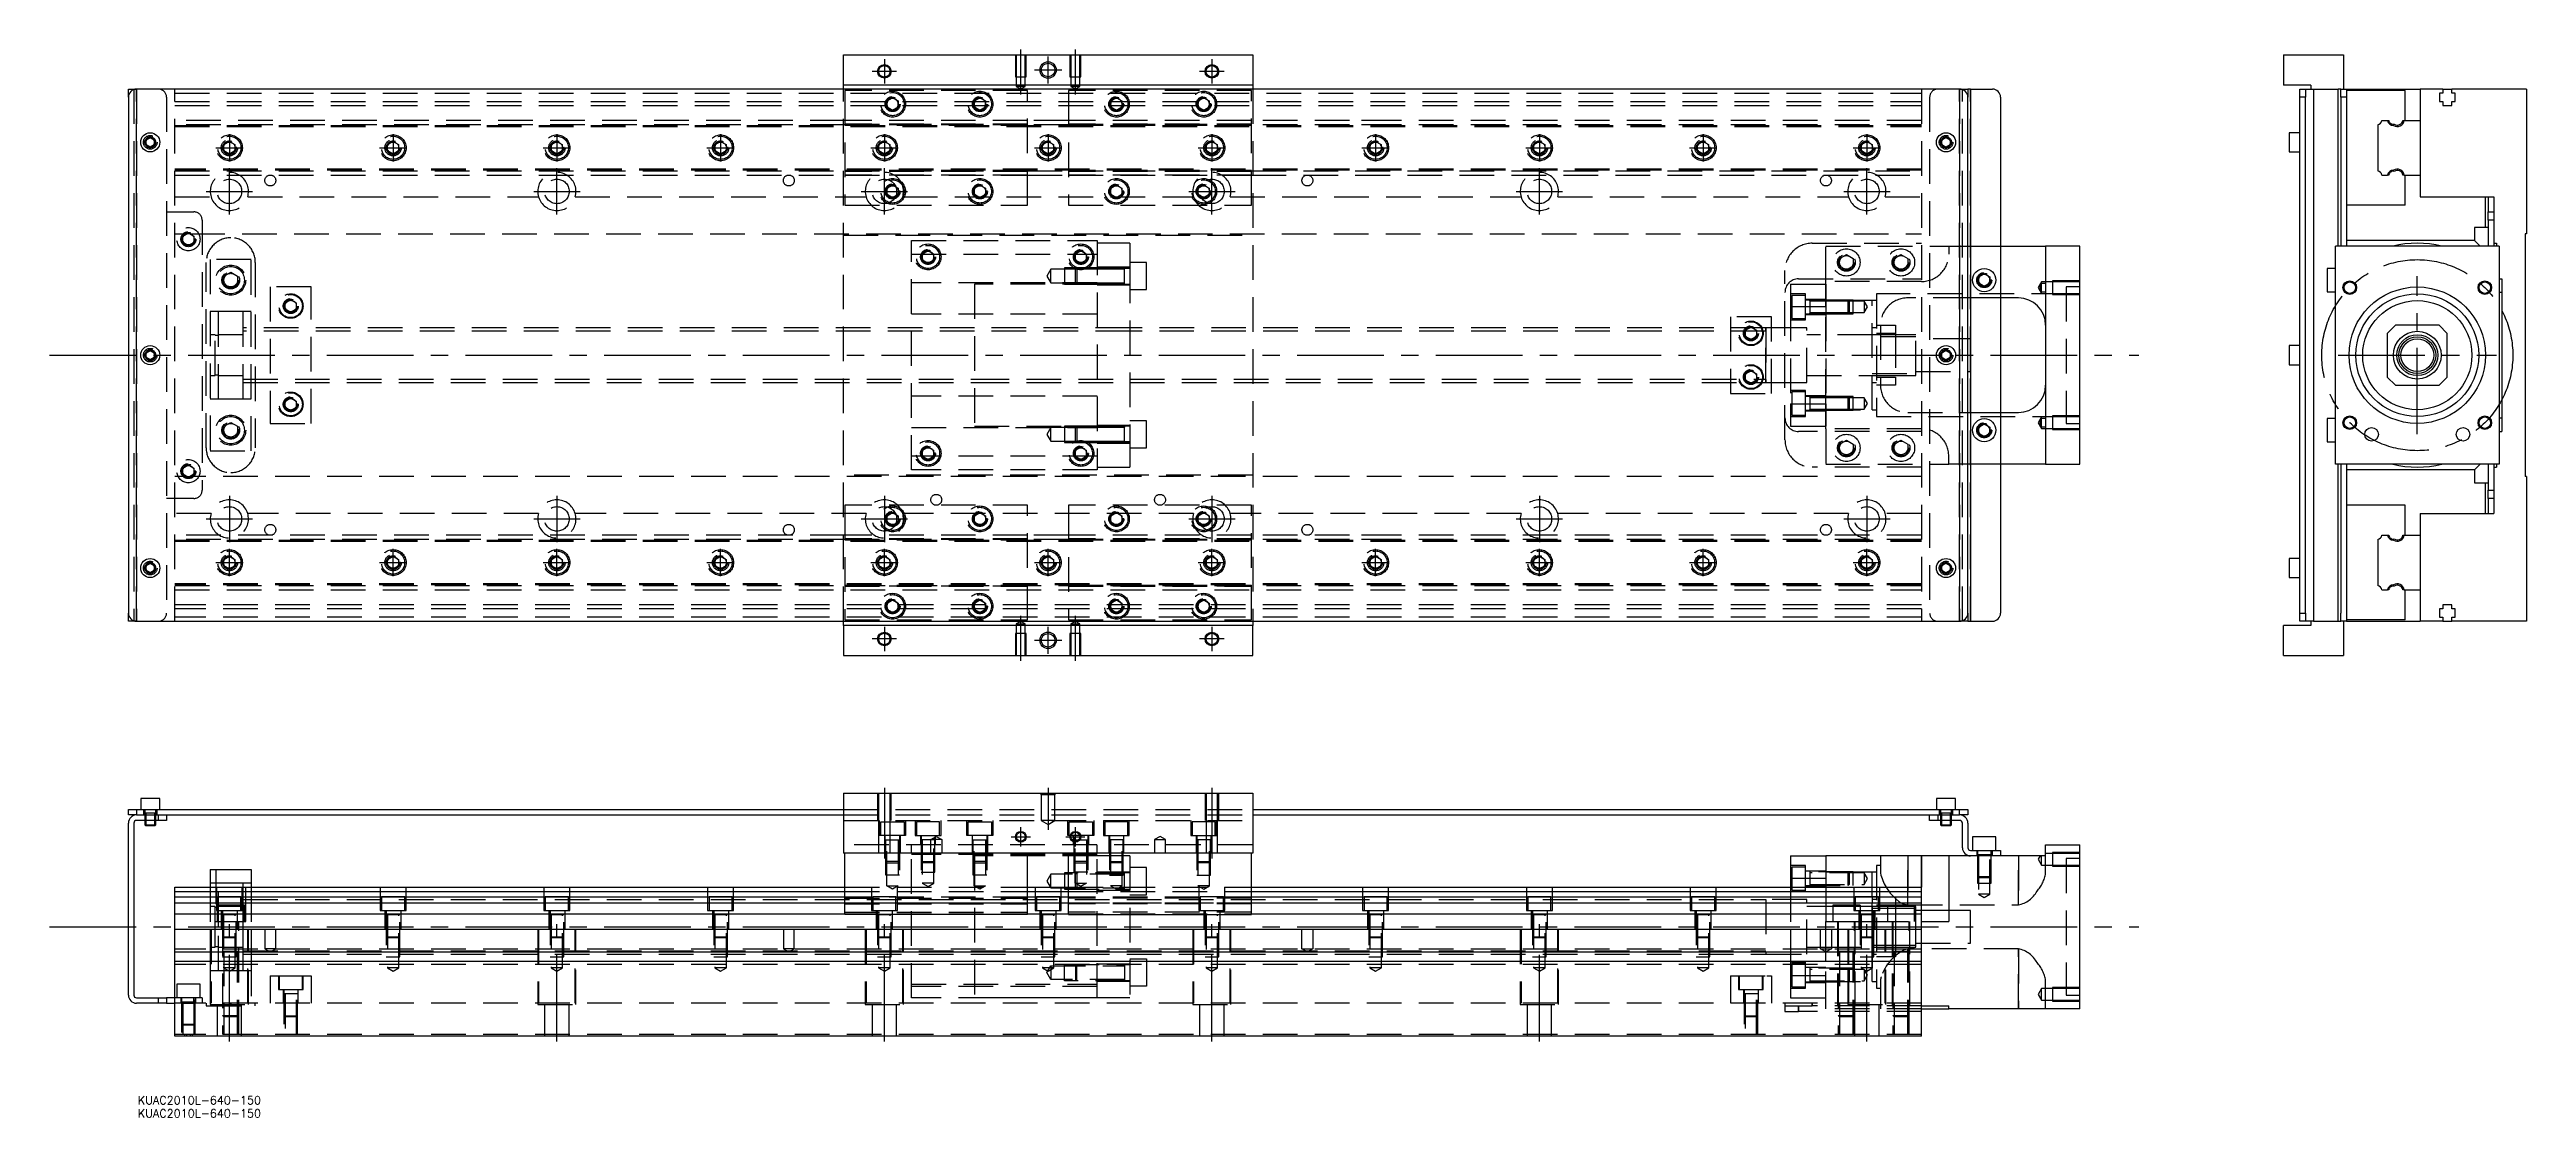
# Model space of a CAD drawing. Extents: x -29 to 879, y -182 to 210.
import ezdxf

# ---------------------------------------------------------------- set-up
doc = ezdxf.new("R2010")
doc.units = 0
doc.linetypes.add('CENTER', pattern=[50.8, 31.75, -6.35, 6.35, -6.35])
doc.linetypes.add('DASHED', pattern=[19.05, 12.7, -6.35])
doc.layers.get('0').update_dxf_attribs({"linetype": 'CONTINUOUS'})
doc.layers.add('CENTER', color=1, linetype='CENTER')
doc.styles.get("Standard").update_dxf_attribs({"font": 'txt.shx', "height": 3, "bigfont": 'bigfont.shx'})

# ---------------------------------------------------------------- blocks, each defined once
blk = doc.blocks.new('*U2')
at = {"color": 7, "linetype": 'CONTINUOUS'}
blk.add_text('KUAC2010L-640-150', height=3, dxfattribs=at).set_placement((3.48, -181.84))
blk = doc.blocks.new('*U3')
at = {"color": 7, "linetype": 'CONTINUOUS'}
blk.add_text('KUAC2010L-640-150', height=3, dxfattribs=at).set_placement((3.48, -177.03))

msp = doc.modelspace()

# ---------------------------------------------------------------- linework, layer by layer
at = {"color": 7, "linetype": 'CONTINUOUS'}
for p, q in [((262, 196.5), (262, 207.5)), ((262, 207.5), (412, 207.5)), ((412, 207.5), (412, 196.5)), ((789.68, 207.5), (789.68, 196.5)), ((789.68, 207.5), (811.68, 207.5)), ((811.68, 207.5), (811.68, 195)), ((0, 192), (0, 195)), ((0, 195), (3, 195)), ((0, 192), (0, 3)), ((671, 195), (3, 195)), ((412, 196.5), (262, 196.5)), ((262, 195), (262, 196.5)), ((412, 196.5), (412, 195)), ((671, 195), (674, 195)), ((674, 195), (674, 192)), ((675, 195), (674, 195)), ((674, 3), (674, 192)), ((675, 195), (675, 0)), ((675, 195), (683, 195)), ((686, 192), (686, 3)), ((799.68, 196.5), (789.68, 196.5)), ((795.68, 195), (797.68, 195)), ((795.68, 192), (795.68, 195)), ((797.68, 192), (795.68, 192)), ((795.68, 3), (795.68, 192)), ((797.68, 195), (797.68, 192)), ((797.68, 195), (800.68, 195)), ((797.68, 3), (797.68, 192)), ((799.68, 196.5), (799.68, 195)), ((800.68, 195), (800.68, 0)), ((800.68, 195), (809.68, 195)), ((809.68, 137.5), (809.68, 195)), ((810.68, 195), (809.68, 195)), ((810.68, 195), (812.68, 195)), ((810.68, 192), (810.68, 195)), ((812.68, 192), (810.68, 192)), ((810.68, 192), (810.68, 137.5)), ((812.68, 195), (812.68, 192)), ((812.68, 195), (839.68, 195)), ((834.18, 194.5), (812.68, 194.5)), ((812.68, 192), (812.68, 137.5)), ((834.18, 183.5), (834.18, 194.5)), ((839.68, 195), (839.68, 183.5)), ((847.98, 195), (839.68, 195)), ((847.98, 193.5), (846.83, 193.5)), ((846.83, 193.5), (846.83, 190.5)), ((847.98, 195), (851.38, 195)), ((847.98, 195), (847.98, 193.5)), ((851.38, 193.5), (851.38, 195)), ((878.68, 195), (851.38, 195)), ((852.53, 193.5), (851.38, 193.5)), ((852.53, 190.5), (852.53, 193.5)), ((878.68, 195), (878.68, 142)), ((824.18, 181.960392), (824.18, 165.039608)), ((825.719608, 183.5), (827.80154, 183.5)), ((827.80154, 183.5), (828.20668, 183.5)), ((833.357372, 183.5), (833.861934, 183.5)), ((833.861934, 183.5), (839.68, 183.5)), ((839.68, 183.5), (839.68, 163.5)), ((839.68, 183.5), (839.68, 163.5)), ((846.83, 190.5), (847.98, 190.5)), ((847.98, 190.5), (847.98, 189)), ((847.98, 189), (851.38, 189)), ((851.38, 189), (851.38, 190.5)), ((851.38, 190.5), (852.53, 190.5)), ((6.5, 176.366026), (8, 177.23205)), ((6.5, 174.633974), (6.5, 176.366026)), ((8, 173.76795), (6.5, 174.633974)), ((8, 177.23205), (9.5, 176.366026)), ((9.5, 174.633974), (8, 173.76795)), ((9.5, 176.366026), (9.5, 174.633974)), ((664.5, 176.366026), (666, 177.23205)), ((664.5, 174.633974), (664.5, 176.366026)), ((666, 173.76795), (664.5, 174.633974)), ((666, 177.23205), (667.5, 176.366026)), ((667.5, 174.633974), (666, 173.76795)), ((667.5, 176.366026), (667.5, 174.633974)), ((791.68, 179), (791.68, 175.5)), ((795.68, 179), (791.68, 179)), ((791.68, 175.5), (791.68, 172)), ((791.68, 172), (795.68, 172)), ((825.719608, 163.5), (827.80154, 163.5)), ((828.20668, 163.5), (827.80154, 163.5)), ((833.861934, 163.5), (833.357372, 163.5)), ((833.861934, 163.5), (839.68, 163.5)), ((834.18, 152.5), (834.18, 163.5)), ((839.68, 163.5), (839.68, 155.5)), ((839.68, 155.5), (866.68, 155.5)), ((863.68, 144.25), (863.68, 155.5)), ((864.68, 155.5), (864.68, 150)), ((866.68, 155.5), (866.68, 138.5)), ((834.18, 152.5), (812.68, 152.5)), ((864.68, 150), (866.68, 150)), ((864.68, 147), (864.68, 150)), ((866.68, 147), (864.68, 147)), ((864.68, 147), (864.68, 137.5)), ((686, 137.5), (702.5, 137.5)), ((702.5, 137.5), (702.5, 57.5)), ((715, 137.5), (702.5, 137.5)), ((715, 57.5), (715, 137.5)), ((808.68, 57.5), (808.68, 137.5)), ((868.68, 137.5), (808.68, 137.5)), ((859.68, 139.5), (812.68, 139.5)), ((859.68, 144.25), (859.68, 140)), ((864.68, 144.25), (859.68, 144.25)), ((859.68, 140), (859.68, 139.5)), ((861.68, 137.5), (859.68, 139.5)), ((866.68, 138.5), (867.68, 138.5)), ((866.68, 138.5), (866.68, 137.5)), ((867.68, 138.5), (867.68, 137.5)), ((868.68, 137.5), (868.68, 57.5)), ((878.68, 142), (878.18, 142)), ((878.18, 142), (878.18, 53)), ((678, 126.1547), (680, 127.309402)), ((680, 127.309402), (682, 126.1547)), ((805.68, 129.25), (805.68, 125)), ((808.68, 129.25), (805.68, 129.25)), ((678, 123.8453), (678, 126.1547)), ((680, 122.690598), (678, 123.8453)), ((682, 123.8453), (680, 122.690598)), ((682, 126.1547), (682, 123.8453)), ((692.5, 118.5), (686, 118.5)), ((805.68, 125), (805.68, 120.75)), ((805.68, 120.75), (808.68, 120.75)), ((868.68, 125.5), (869.68, 125.5)), ((869.68, 120.5), (868.68, 120.5)), ((869.68, 125.5), (869.68, 69.5)), ((791.68, 101), (791.68, 97.5)), ((795.68, 101), (791.68, 101)), ((830.68, 108.5), (827.68, 105.5)), ((827.68, 105.5), (827.68, 89.5)), ((846.68, 108.5), (830.68, 108.5)), ((849.68, 105.5), (846.68, 108.5)), ((849.68, 89.5), (849.68, 105.5)), ((6.5, 98.366026), (8, 99.23205)), ((6.5, 96.633974), (6.5, 98.366026)), ((8, 95.76795), (6.5, 96.633974)), ((8, 99.23205), (9.5, 98.366026)), ((9.5, 96.633974), (8, 95.76795)), ((9.5, 98.366026), (9.5, 96.633974)), ((664.5, 98.366026), (666, 99.23205)), ((664.5, 96.633974), (664.5, 98.366026)), ((666, 95.76795), (664.5, 96.633974)), ((666, 99.23205), (667.5, 98.366026)), ((667.5, 96.633974), (666, 95.76795)), ((667.5, 98.366026), (667.5, 96.633974)), ((791.68, 97.5), (791.68, 94)), ((791.68, 94), (795.68, 94)), ((827.68, 89.5), (830.68, 86.5)), ((830.68, 86.5), (846.68, 86.5)), ((846.68, 86.5), (849.68, 89.5)), ((686, 76.5), (692.5, 76.5)), ((805.68, 74.25), (805.68, 70)), ((808.68, 74.25), (805.68, 74.25)), ((868.68, 74.5), (869.68, 74.5)), ((678, 71.1547), (680, 72.309402)), ((678, 68.8453), (678, 71.1547)), ((680, 67.690598), (678, 68.8453)), ((680, 72.309402), (682, 71.1547)), ((682, 68.8453), (680, 67.690598)), ((682, 71.1547), (682, 68.8453)), ((805.68, 70), (805.68, 65.75)), ((805.68, 65.75), (808.68, 65.75)), ((868.68, 69.5), (869.68, 69.5)), ((702.5, 57.5), (686, 57.5)), ((702.5, 57.5), (715, 57.5)), ((868.68, 57.5), (808.68, 57.5)), ((809.68, 0), (809.68, 57.5)), ((810.68, 57.5), (810.68, 3)), ((812.68, 57.5), (812.68, 3)), ((859.68, 55.5), (812.68, 55.5)), ((859.68, 55.5), (861.68, 57.5)), ((859.68, 55.5), (859.68, 55)), ((859.68, 55), (859.68, 50.75)), ((864.68, 57.5), (864.68, 48)), ((866.28, 57.500006), (866.28, 57.499148)), ((866.68, 57.5), (866.68, 56.5)), ((866.68, 56.5), (866.68, 39.5)), ((866.68, 56.5), (867.68, 56.5)), ((867.68, 57.5), (867.68, 56.5)), ((859.68, 50.75), (864.68, 50.75)), ((863.68, 39.5), (863.68, 50.75)), ((864.68, 48), (866.68, 48)), ((864.68, 45), (864.68, 48)), ((878.68, 53), (878.18, 53)), ((878.68, 53), (878.68, 0)), ((834.18, 42.5), (812.68, 42.5)), ((834.18, 31.5), (834.18, 42.5)), ((839.68, 39.5), (839.68, 31.5)), ((839.68, 39.5), (866.68, 39.5)), ((866.68, 45), (864.68, 45)), ((864.68, 45), (864.68, 39.5)), ((824.18, 29.960392), (824.18, 13.039608)), ((825.719608, 31.5), (827.80154, 31.5)), ((827.80154, 31.5), (828.20668, 31.5)), ((833.357372, 31.5), (833.861934, 31.5)), ((833.861934, 31.5), (839.68, 31.5)), ((839.68, 31.5), (839.68, 11.5)), ((839.68, 31.5), (839.68, 11.5)), ((6.5, 20.366026), (8, 21.23205)), ((6.5, 18.633974), (6.5, 20.366026)), ((8, 17.76795), (6.5, 18.633974)), ((8, 21.23205), (9.5, 20.366026)), ((9.5, 18.633974), (8, 17.76795)), ((9.5, 20.366026), (9.5, 18.633974)), ((664.5, 20.366026), (666, 21.23205)), ((664.5, 18.633974), (664.5, 20.366026)), ((666, 17.76795), (664.5, 18.633974)), ((666, 21.23205), (667.5, 20.366026)), ((667.5, 18.633974), (666, 17.76795)), ((667.5, 20.366026), (667.5, 18.633974)), ((791.68, 23), (791.68, 19.5)), ((795.68, 23), (791.68, 23)), ((791.68, 19.5), (791.68, 16)), ((791.68, 16), (795.68, 16)), ((825.719608, 11.5), (827.80154, 11.5)), ((828.20668, 11.5), (827.80154, 11.5)), ((833.861934, 11.5), (833.357372, 11.5)), ((833.861934, 11.5), (839.68, 11.5)), ((834.18, 0.5), (834.18, 11.5)), ((839.68, 11.5), (839.68, 0)), ((0, 0), (0, 3)), ((3, 0), (0, 0)), ((3, 0), (671, 0)), ((262, -1.5), (262, 0)), ((412, 0), (412, -1.5)), ((674, 0), (671, 0)), ((674, 3), (674, 0)), ((674, 0), (675, 0)), ((675, 0), (683, 0)), ((795.68, 3), (797.68, 3)), ((795.68, 0), (795.68, 3)), ((797.68, 0), (795.68, 0)), ((797.68, 3), (797.68, 0)), ((800.68, 0), (797.68, 0)), ((799.68, 0), (799.68, -1.5)), ((800.68, 0), (809.68, 0)), ((809.68, 0), (810.68, 0)), ((810.68, 0), (810.68, 3)), ((812.68, 0), (810.68, 0)), ((811.68, 0), (811.68, -12.5)), ((812.68, 3), (812.68, 0)), ((834.18, 0.5), (812.68, 0.5)), ((812.68, 0), (839.68, 0)), ((847.98, 0), (839.68, 0)), ((847.98, 4.5), (846.83, 4.5)), ((846.83, 4.5), (846.83, 1.5)), ((846.83, 1.5), (847.98, 1.5)), ((851.38, 6), (847.98, 6)), ((847.98, 6), (847.98, 4.5)), ((847.98, 1.5), (847.98, 0)), ((847.98, 0), (851.38, 0)), ((851.38, 4.5), (851.38, 6)), ((852.53, 4.5), (851.38, 4.5)), ((851.38, 0), (851.38, 1.5)), ((851.38, 1.5), (852.53, 1.5)), ((878.68, 0), (851.38, 0)), ((852.53, 1.5), (852.53, 4.5)), ((262, -1.5), (262, -12.5)), ((412, -1.5), (262, -1.5)), ((412, -12.5), (412, -1.5)), ((789.68, -12.5), (789.68, -1.5)), ((799.68, -1.5), (789.68, -1.5)), ((262, -12.5), (412, -12.5)), ((789.68, -12.5), (811.68, -12.5)), ((262, -62.99), (262, -84.99)), ((262, -62.99), (412, -62.99)), ((412, -62.99), (412, -84.99)), ((0, -70.99), (0, -68.99)), ((0, -68.99), (3, -68.99)), ((3, -70.99), (0, -70.99)), ((3, -68.99), (3, -70.99)), ((3, -68.99), (262, -68.99)), ((3, -70.99), (11, -70.99)), ((3, -70.99), (11, -70.99)), ((11.5, -64.99), (4.5, -64.99)), ((4.5, -64.99), (4.5, -68.99)), ((11, -70.99), (262, -70.99)), ((11, -72.99), (11, -70.99)), ((11.5, -68.99), (11.5, -64.99)), ((14, -70.99), (14, -72.99)), ((412, -68.99), (671, -68.99)), ((412, -70.99), (663, -70.99)), ((660, -72.99), (660, -70.99)), ((669.5, -64.99), (662.5, -64.99)), ((662.5, -64.99), (662.5, -68.99)), ((663, -70.99), (671, -70.99)), ((663, -70.99), (663, -72.99)), ((663, -70.99), (671, -70.99)), ((669.5, -68.99), (669.5, -64.99)), ((671, -70.99), (671, -68.99)), ((671, -68.99), (674, -68.99)), ((674, -70.99), (671, -70.99)), ((674, -68.99), (674, -70.99)), ((0, -136.99), (0, -73.99)), ((2, -73.99), (2, -136.99)), ((11, -72.99), (3, -72.99)), ((6, -72.99002), (6, -74.64)), ((6, -74.64), (10, -74.64)), ((6, -74.64), (6.35, -74.99)), ((6.35, -72.99002), (6.35, -74.99)), ((9.65, -74.99), (6.35, -74.99)), ((9.65, -74.99), (9.65, -72.99002)), ((9.65, -74.99), (10, -74.64)), ((10, -74.64), (10, -72.99002)), ((14, -72.99), (11, -72.99)), ((663, -72.99), (660, -72.99)), ((671, -72.99), (663, -72.99)), ((664, -72.99002), (664, -74.64)), ((664, -74.64), (668, -74.64)), ((664, -74.64), (664.35, -74.99)), ((664.35, -72.99002), (664.35, -74.99)), ((667.65, -74.99), (664.35, -74.99)), ((667.65, -74.99), (667.65, -72.99002)), ((667.65, -74.99), (668, -74.64)), ((668, -74.64), (668, -72.99002)), ((672, -82.99), (672, -73.99)), ((674, -73.99), (674, -82.99)), ((684.25, -78.99), (675.75, -78.99)), ((675.75, -78.99), (675.75, -83.99)), ((684.25, -83.99), (684.25, -78.99)), ((412, -84.99), (262, -84.99)), ((262.5, -107.49), (262.5, -84.99)), ((329.5, -107.49), (329.5, -84.99)), ((344.5, -107.49), (344.5, -84.99)), ((411.5, -107.49), (411.5, -84.99)), ((609, -85.99), (622, -85.99)), ((609, -85.99), (609, -94.20658)), ((622, -85.99), (622, -97.49)), ((657, -85.99), (622, -85.99)), ((657, -97.49), (657, -85.99)), ((667, -85.99), (657, -85.99)), ((667, -85.99), (667, -109.99)), ((675, -85.99), (667, -85.99)), ((675, -83.99), (683, -83.99)), ((683, -85.99), (675, -85.99)), ((683, -85.99), (683, -83.99)), ((683, -83.99), (686, -83.99)), ((686, -85.99), (683, -85.99)), ((686, -83.99), (686, -85.99)), ((702.5, -85.99), (686, -85.99)), ((702.5, -81.99), (715, -81.99)), ((702.5, -85.99), (702.5, -81.99)), ((715, -141.99), (715, -81.99)), ((17, -97.49), (262.5, -97.49)), ((17, -151.99), (17, -97.49)), ((17, -99.029608), (262.5, -99.029608)), ((30, -90.99), (45, -90.99)), ((30, -90.99), (30, -97.49)), ((45, -90.99), (45, -97.49)), ((329.5, -97.49), (344.5, -97.49)), ((329.5, -99.029608), (344.5, -99.029608)), ((411.5, -97.49), (657, -97.49)), ((411.5, -99.029608), (657, -99.029608)), ((609, -94.20658), (609, -97.49)), ((609, -94.20658), (622, -94.20658)), ((657, -151.99), (657, -97.49)), ((262.5, -101.11154), (17, -101.11154)), ((262.5, -103.326666), (17, -103.326666)), ((17, -107.171934), (262.5, -107.171934)), ((329.5, -107.49), (262.5, -107.49)), ((344.5, -101.11154), (329.5, -101.11154)), ((344.5, -103.326666), (329.5, -103.326666)), ((329.5, -107.171934), (344.5, -107.171934)), ((344.5, -107.49), (411.5, -107.49)), ((657, -101.11154), (411.5, -101.11154)), ((657, -103.326666), (411.5, -103.326666)), ((411.5, -107.171934), (657, -107.171934)), ((639, -104.489994), (639, -119.490006)), ((640.5, -105.24), (639, -105.24)), ((641.25, -105.24), (640.5, -105.24)), ((644.5, -105.24), (641.25, -105.24)), ((647.5, -105.24), (644.5, -105.24)), ((654.5, -105.24), (647.5, -105.24)), ((655, -105.24), (654.5, -105.24)), ((657, -112.99), (17, -112.99)), ((639, -111.99), (639, -119.490006)), ((657, -109.99), (667, -109.99)), ((657, -121.29), (17, -121.29)), ((657, -124.69), (17, -124.69)), ((639, -118.74), (655, -118.74)), ((3, -137.99), (11, -137.99)), ((11, -139.99), (3, -139.99)), ((11, -139.99), (11, -137.99)), ((11, -137.99), (14, -137.99)), ((14, -139.99), (11, -139.99)), ((14, -137.99), (14, -139.99)), ((17, -137.99), (14, -137.99)), ((14, -139.99), (17, -139.99)), ((657, -140.99), (667, -140.99)), ((657, -141.99), (667, -141.99)), ((667, -141.99), (667, -140.99)), ((715, -141.99), (667, -141.99)), ((657, -151.99), (17, -151.99))]:
    msp.add_line(p, q, dxfattribs=at)
at = {"color": 3, "linetype": 'DASHED'}
for p, q in [((325.000006, 207.5), (325.000006, 199.5)), ((325.35, 207.5), (325.35, 199.5)), ((328.65, 199.5), (328.65, 207.5)), ((328.999994, 199.5), (328.999994, 207.5)), ((345.000006, 207.5), (345.000006, 199.5)), ((345.35, 207.5), (345.35, 199.5)), ((348.65, 199.5), (348.65, 207.5)), ((348.999994, 199.5), (348.999994, 207.5)), ((2, 195), (2, 0)), ((3, 195), (3, 0)), ((3, 0), (3, 195)), ((3, 0), (3, 195)), ((3, 195), (3, 0)), ((14, 192), (14, 3)), ((17, 0), (17, 195)), ((17, 193.5), (657, 193.5)), ((262, 0), (262, 195)), ((329.5, 194.5), (262.5, 194.5)), ((262.5, 194.5), (262.5, 152.5)), ((278, 190.6547), (280, 191.809402)), ((278, 188.3453), (278, 190.6547)), ((280, 191.809402), (282, 190.6547)), ((282, 190.6547), (282, 188.3453)), ((310, 190.6547), (312, 191.809402)), ((310, 188.3453), (310, 190.6547)), ((312, 191.809402), (314, 190.6547)), ((314, 190.6547), (314, 188.3453)), ((325.000006, 199.5), (328.999994, 199.5)), ((325.35, 199.5), (325.35, 196)), ((328.65, 196), (325.35, 196)), ((325.35, 196), (327, 195.047372)), ((327, 195.047372), (328.65, 196)), ((328.65, 196), (328.65, 199.5)), ((329.5, 152.5), (329.5, 194.5)), ((411.5, 194.5), (344.5, 194.5)), ((344.5, 194.5), (344.5, 152.5)), ((345.000006, 199.5), (348.999994, 199.5)), ((345.35, 199.5), (345.35, 196)), ((348.65, 196), (345.35, 196)), ((345.35, 196), (347, 195.047372)), ((347, 195.047372), (348.65, 196)), ((348.65, 196), (348.65, 199.5)), ((360, 190.6547), (362, 191.809402)), ((360, 188.3453), (360, 190.6547)), ((362, 191.809402), (364, 190.6547)), ((364, 190.6547), (364, 188.3453)), ((392, 190.6547), (394, 191.809402)), ((392, 188.3453), (392, 190.6547)), ((394, 191.809402), (396, 190.6547)), ((396, 190.6547), (396, 188.3453)), ((411.5, 152.5), (411.5, 194.5)), ((412, 195), (412, 0)), ((657, 195), (657, 0)), ((660, 192), (660, 3)), ((671, 0), (671, 195)), ((671, 195), (671, 0)), ((672, 0), (672, 195)), ((675, 0), (675, 195)), ((17, 190.5), (657, 190.5)), ((17, 189), (657, 189)), ((262.5, 183.5), (17, 183.5)), ((262.5, 181.960392), (17, 181.960392)), ((17, 181.704452), (657, 181.704452)), ((17, 181.7), (657, 181.7)), ((329.5, 183.5), (262.5, 183.5)), ((329.5, 183.5), (262.5, 183.5)), ((329.5, 182.143014), (262.5, 182.143014)), ((262.5, 182.1), (329.5, 182.1)), ((329.5, 181.960392), (262.5, 181.960392)), ((329.5, 181.960392), (262.5, 181.960392)), ((262.5, 181.8), (329.5, 181.8)), ((277.5, 189.5), (277.512884, 189.753488)), ((280, 187.190598), (278, 188.3453)), ((282, 188.3453), (280, 187.190598)), ((309.5, 189.5), (309.518502, 189.803588)), ((312, 187.190598), (310, 188.3453)), ((314, 188.3453), (312, 187.190598)), ((344.5, 183.5), (329.5, 183.5)), ((344.5, 181.960392), (329.5, 181.960392)), ((411.5, 183.5), (344.5, 183.5)), ((411.5, 183.5), (344.5, 183.5)), ((411.5, 182.143014), (344.5, 182.143014)), ((344.5, 182.1), (411.5, 182.1)), ((411.5, 181.960392), (344.5, 181.960392)), ((411.5, 181.960392), (344.5, 181.960392)), ((344.5, 181.8), (411.5, 181.8)), ((362, 187.190598), (360, 188.3453)), ((364, 188.3453), (362, 187.190598)), ((364.483582, 189.786038), (364.5, 189.5)), ((394, 187.190598), (392, 188.3453)), ((396, 188.3453), (394, 187.190598)), ((396.483582, 189.786038), (396.5, 189.5)), ((657, 183.5), (411.5, 183.5)), ((657, 181.960392), (411.5, 181.960392)), ((464.5, 183.5), (449.5, 183.5)), ((464.5, 181.960392), (449.5, 181.960392)), ((9.973226, 175.826156), (10, 175.5)), ((17, 181.3), (657, 181.3)), ((35, 174.6547), (37, 175.809402)), ((35, 172.3453), (35, 174.6547)), ((37, 175.809402), (39, 174.6547)), ((39, 174.6547), (39, 172.3453)), ((39.483582, 173.786038), (39.5, 173.5)), ((94.5, 173.5), (94.518502, 173.803588)), ((95, 174.6547), (97, 175.809402)), ((95, 172.3453), (95, 174.6547)), ((97, 175.809402), (99, 174.6547)), ((99, 174.6547), (99, 172.3453)), ((155, 174.6547), (157, 175.809402)), ((155, 172.3453), (155, 174.6547)), ((157, 175.809402), (159, 174.6547)), ((159, 174.6547), (159, 172.3453)), ((159.483582, 173.786038), (159.5, 173.5)), ((215, 174.6547), (217, 175.809402)), ((215, 172.3453), (215, 174.6547)), ((217, 175.809402), (219, 174.6547)), ((219, 174.6547), (219, 172.3453)), ((219.483582, 173.786038), (219.5, 173.5)), ((275, 174.6547), (277, 175.809402)), ((275, 172.3453), (275, 174.6547)), ((277, 175.809402), (279, 174.6547)), ((279, 174.6547), (279, 172.3453)), ((279.483582, 173.786038), (279.5, 173.5)), ((335, 174.6547), (337, 175.809402)), ((335, 172.3453), (335, 174.6547)), ((337, 175.809402), (339, 174.6547)), ((339, 174.6547), (339, 172.3453)), ((339.483582, 173.786038), (339.5, 173.5)), ((394.5, 173.5), (394.512884, 173.753488)), ((395, 174.6547), (397, 175.809402)), ((395, 172.3453), (395, 174.6547)), ((397, 175.809402), (399, 174.6547)), ((399, 174.6547), (399, 172.3453)), ((455, 174.6547), (457, 175.809402)), ((455, 172.3453), (455, 174.6547)), ((457, 175.809402), (459, 174.6547)), ((459, 174.6547), (459, 172.3453)), ((459.483582, 173.786038), (459.5, 173.5)), ((514.5, 173.5), (514.512884, 173.753488)), ((515, 174.6547), (517, 175.809402)), ((515, 172.3453), (515, 174.6547)), ((517, 175.809402), (519, 174.6547)), ((519, 174.6547), (519, 172.3453)), ((575, 174.6547), (577, 175.809402)), ((575, 172.3453), (575, 174.6547)), ((577, 175.809402), (579, 174.6547)), ((579, 174.6547), (579, 172.3453)), ((579.483582, 173.786038), (579.5, 173.5)), ((634.5, 173.5), (634.518502, 173.803588)), ((635, 174.6547), (637, 175.809402)), ((635, 172.3453), (635, 174.6547)), ((637, 175.809402), (639, 174.6547)), ((639, 174.6547), (639, 172.3453)), ((664, 175.5), (664.030168, 175.846066)), ((657, 165.7), (17, 165.7)), ((657, 165.3), (17, 165.3)), ((657, 165.295548), (17, 165.295548)), ((17, 165.039608), (262.5, 165.039608)), ((17, 163.5), (262.5, 163.5)), ((37, 171.190598), (35, 172.3453)), ((39, 172.3453), (37, 171.190598)), ((97, 171.190598), (95, 172.3453)), ((99, 172.3453), (97, 171.190598)), ((157, 171.190598), (155, 172.3453)), ((159, 172.3453), (157, 171.190598)), ((217, 171.190598), (215, 172.3453)), ((219, 172.3453), (217, 171.190598)), ((329.5, 165.2), (262.5, 165.2)), ((329.5, 165.039608), (262.5, 165.039608)), ((262.5, 165.039608), (329.5, 165.039608)), ((329.5, 164.9), (262.5, 164.9)), ((329.5, 164.856986), (262.5, 164.856986)), ((329.5, 163.5), (262.5, 163.5)), ((262.5, 163.5), (329.5, 163.5)), ((277, 171.190598), (275, 172.3453)), ((279, 172.3453), (277, 171.190598)), ((329.5, 165.039608), (344.5, 165.039608)), ((329.5, 163.5), (344.5, 163.5)), ((337, 171.190598), (335, 172.3453)), ((339, 172.3453), (337, 171.190598)), ((411.5, 165.2), (344.5, 165.2)), ((411.5, 165.039608), (344.5, 165.039608)), ((344.5, 165.039608), (411.5, 165.039608)), ((411.5, 164.9), (344.5, 164.9)), ((411.5, 164.856986), (344.5, 164.856986)), ((411.5, 163.5), (344.5, 163.5)), ((344.5, 163.5), (411.5, 163.5)), ((397, 171.190598), (395, 172.3453)), ((399, 172.3453), (397, 171.190598)), ((411.5, 165.039608), (657, 165.039608)), ((411.5, 163.5), (657, 163.5)), ((449.5, 165.039608), (464.5, 165.039608)), ((449.5, 163.5), (464.5, 163.5)), ((457, 171.190598), (455, 172.3453)), ((459, 172.3453), (457, 171.190598)), ((517, 171.190598), (515, 172.3453)), ((519, 172.3453), (517, 171.190598)), ((577, 171.190598), (575, 172.3453)), ((579, 172.3453), (577, 171.190598)), ((637, 171.190598), (635, 172.3453)), ((639, 172.3453), (637, 171.190598)), ((17, 155.5), (30.291796, 155.5)), ((43.708204, 155.5), (150.291796, 155.5)), ((163.708204, 155.5), (270.291796, 155.5)), ((278, 158.6547), (280, 159.809402)), ((278, 156.3453), (278, 158.6547)), ((280, 155.190598), (278, 156.3453)), ((280, 159.809402), (282, 158.6547)), ((282, 156.3453), (280, 155.190598)), ((282, 158.6547), (282, 156.3453)), ((282.483582, 157.786038), (282.5, 157.5)), ((283.708204, 155.5), (390.291796, 155.5)), ((310, 158.6547), (312, 159.809402)), ((310, 156.3453), (310, 158.6547)), ((312, 155.190598), (310, 156.3453)), ((312, 159.809402), (314, 158.6547)), ((314, 156.3453), (312, 155.190598)), ((314, 158.6547), (314, 156.3453)), ((314.483582, 157.786038), (314.5, 157.5)), ((360, 158.6547), (362, 159.809402)), ((360, 156.3453), (360, 158.6547)), ((362, 155.190598), (360, 156.3453)), ((362, 159.809402), (364, 158.6547)), ((364, 156.3453), (362, 155.190598)), ((364, 158.6547), (364, 156.3453)), ((364.483582, 157.786038), (364.5, 157.5)), ((392, 158.6547), (394, 159.809402)), ((392, 156.3453), (392, 158.6547)), ((394, 155.190598), (392, 156.3453)), ((394, 159.809402), (396, 158.6547)), ((396, 156.3453), (394, 155.190598)), ((396, 158.6547), (396, 156.3453)), ((396.483582, 157.786038), (396.5, 157.5)), ((403.708204, 155.5), (510.291796, 155.5)), ((523.708204, 155.5), (630.291796, 155.5)), ((643.708204, 155.5), (657, 155.5)), ((14, 150), (24, 150)), ((27, 147), (27, 48)), ((262.5, 152.5), (329.5, 152.5)), ((344.5, 152.5), (411.5, 152.5)), ((17, 142), (21.359688, 142)), ((20, 141.1547), (22, 142.309402)), ((20, 138.8453), (20, 141.1547)), ((22, 137.690598), (20, 138.8453)), ((22, 142.309402), (24, 141.1547)), ((24, 138.8453), (22, 137.690598)), ((22.640312, 142), (657, 142)), ((24, 141.1547), (24, 138.8453)), ((24.483582, 140.286038), (24.5, 140)), ((262, 141.5), (412, 141.5)), ((287, 139.5), (355, 139.5)), ((287, 55.5), (287, 139.5)), ((355, 139.5), (355, 55.5)), ((367, 138.5), (355, 138.5)), ((367, 138.5), (367, 129.201734)), ((617, 138.5), (657, 138.5)), ((622, 124.5), (622, 137.5)), ((622, 137.5), (667, 137.5)), ((667, 137.5), (667, 134.5)), ((667, 137.5), (674, 137.5)), ((674, 137.5), (686, 137.5)), ((28.5, 63.5), (28.5, 131.5)), ((45, 132.5), (30, 132.5)), ((30, 132.5), (30, 62.5)), ((35, 126.443376), (37.5, 127.886752)), ((37.5, 127.886752), (40, 126.443376)), ((45, 62.5), (45, 132.5)), ((46.5, 131.5), (46.5, 63.5)), ((287, 134.5), (355, 134.5)), ((290.5, 133.5), (290.512884, 133.753488)), ((291, 134.6547), (293, 135.809402)), ((291, 132.3453), (291, 134.6547)), ((293, 131.190598), (291, 132.3453)), ((293, 135.809402), (295, 134.6547)), ((295, 132.3453), (293, 131.190598)), ((295, 134.6547), (295, 132.3453)), ((338, 129.011852), (336.556624, 126.511852)), ((338, 124.011852), (338, 129.011852)), ((343, 129.011852), (338, 129.011852)), ((343, 129.511846), (343, 123.511856)), ((347.49998, 129.511846), (343, 129.511846)), ((346.99998, 129.011852), (343, 129.011852)), ((347, 134.6547), (349, 135.809402)), ((347, 132.3453), (347, 134.6547)), ((349, 131.190598), (347, 132.3453)), ((347.5, 129.511852), (347, 129.011852)), ((347, 124.011852), (347, 129.011852)), ((355, 129.011852), (347, 129.011852)), ((355, 129.011852), (347, 129.011852)), ((347.5, 129.511852), (347.5, 123.511852)), ((355, 129.511852), (347.5, 129.511852)), ((355, 129.511846), (347.5, 129.511846)), ((349, 135.809402), (351, 134.6547)), ((351, 132.3453), (349, 131.190598)), ((351, 134.6547), (351, 132.3453)), ((351.483582, 133.786038), (351.5, 133.5)), ((367, 129.761852), (355, 129.761852)), ((367, 129.201734), (355, 129.201734)), ((365.005, 129.511852), (355.00002, 129.511852)), ((365, 129.011852), (355.00002, 129.011852)), ((367, 129.511852), (364.995, 129.511852)), ((365, 123.511846), (365, 129.511856)), ((373, 131.511852), (367, 131.511852)), ((367, 129.201734), (367, 65.798266)), ((373, 121.511852), (373, 131.511852)), ((607, 66.5), (607, 128.5)), ((626.5, 131.5), (626.520026, 131.846056)), ((627, 132.943376), (629.5, 134.386752)), ((627, 130.056624), (627, 132.943376)), ((629.5, 128.613248), (627, 130.056624)), ((629.5, 134.386752), (632, 132.943376)), ((632, 130.056624), (629.5, 128.613248)), ((632, 132.943376), (632, 130.056624)), ((646.5, 131.5), (646.520026, 131.846056)), ((647, 132.943376), (649.5, 134.386752)), ((647, 130.056624), (647, 132.943376)), ((649.5, 128.613248), (647, 130.056624)), ((649.5, 134.386752), (652, 132.943376)), ((652, 130.056624), (649.5, 128.613248)), ((652, 132.943376), (652, 130.056624)), ((34.5, 125), (34.520026, 125.346056)), ((35, 123.556624), (35, 126.443376)), ((37.5, 122.113248), (35, 123.556624)), ((40, 123.556624), (37.5, 122.113248)), ((40, 126.443376), (40, 123.556624)), ((67, 122.5), (52, 122.5)), ((52, 122.5), (52, 72.5)), ((67, 72.5), (67, 122.5)), ((355, 124), (287, 124)), ((310, 123.5), (310, 71.5)), ((355, 123.5), (310, 123.5)), ((336.556624, 126.511852), (338, 124.011852)), ((338, 124.011852), (343, 124.011852)), ((343, 124.011852), (346.99998, 124.011852)), ((343, 123.511856), (347.49998, 123.511856)), ((347, 124.011852), (355, 124.011852)), ((347, 124.011852), (355, 124.011852)), ((347, 124.011852), (347.5, 123.511852)), ((347.5, 123.511856), (355, 123.511856)), ((347.5, 123.511852), (355, 123.511852)), ((355, 123.261852), (367, 123.261852)), ((355.00002, 124.011852), (365, 124.011852)), ((355.00002, 123.511852), (365.005, 123.511852)), ((364.995, 123.511852), (367, 123.511852)), ((367, 121.511852), (373, 121.511852)), ((609, 123.5), (622, 123.5)), ((609, 123.5), (609, 115.28342)), ((614.5, 119.92767), (609, 119.92767)), ((609.5, 119.42767), (609.5, 110.92767)), ((614.5, 119.42767), (609.5, 119.42767)), ((612, 125.5), (657, 125.5)), ((614.5, 110.42767), (614.5, 119.92767)), ((657, 124.5), (622, 124.5)), ((622, 115.28342), (622, 124.5)), ((622, 123.5), (622, 115.28342)), ((640.5, 120), (640.5, 75)), ((710, 120), (640.5, 120)), ((674, 118.5), (652, 118.5)), ((686, 118.5), (674, 118.5)), ((682.483582, 125.286038), (682.5, 125)), ((701, 124.348738), (699.787564, 122.248738)), ((699.787564, 122.248738), (701, 120.148738)), ((700.516436, 122.411344), (700.560666, 122.726886)), ((700.560666, 122.726886), (700.663852, 123.111128)), ((700.663852, 123.111128), (700.802956, 123.485522)), ((700.802956, 123.485522), (701, 123.935254)), ((701, 123.935254), (701, 124.348738)), ((705, 124.348738), (701, 124.348738)), ((701, 120.56222), (701, 123.935794)), ((701, 123.935254), (702.5, 123.935254)), ((701, 120.148738), (701, 120.56222)), ((702.5, 120.56222), (701, 120.56222)), ((701, 120.148738), (705, 120.148738)), ((705, 124.748732), (705, 119.748742)), ((715, 124.748732), (705, 124.748732)), ((715, 124.348738), (705, 124.348738)), ((705, 120.148738), (715, 120.148738)), ((705, 119.748742), (715, 119.748742)), ((710, 122.5), (710, 72.5)), ((715, 122.5), (710, 122.5)), ((33, 113.5), (30, 113.5)), ((33, 81.5), (33, 113.5)), ((42, 113.5), (33, 113.5)), ((42, 113.5), (33, 113.5)), ((42, 81.5), (42, 113.5)), ((45, 113.5), (42, 113.5)), ((57, 115.5), (57.012884, 115.753488)), ((57.5, 116.6547), (59.5, 117.809402)), ((57.5, 114.3453), (57.5, 116.6547)), ((59.5, 113.190598), (57.5, 114.3453)), ((59.5, 117.809402), (61.5, 116.6547)), ((61.5, 114.3453), (59.5, 113.190598)), ((61.5, 116.6547), (61.5, 114.3453)), ((355, 112.5), (287, 112.5)), ((602, 111.5), (587, 111.5)), ((587, 111.5), (587, 83.5)), ((602, 83.5), (602, 111.5)), ((609, 115.28342), (609, 79.71658)), ((609, 115.28342), (622, 115.28342)), ((609, 110.42767), (614.5, 110.42767)), ((609.5, 110.92767), (614.5, 110.92767)), ((622, 117.92767), (614.5, 117.92767)), ((616.105, 117.67767), (614.5, 117.67767)), ((614.5, 112.67767), (616.105, 112.67767)), ((614.5, 112.42767), (622, 112.42767)), ((621.99998, 117.67767), (616.095, 117.67767)), ((616.095, 112.67767), (621.99998, 112.67767)), ((616.1, 117.677674), (616.1, 112.677664)), ((616.1, 117.67767), (616.1, 117.42022)), ((616.1, 117.420202), (616.1, 117.67767)), ((621.99998, 117.27767), (616.1, 117.27767)), ((616.1, 113.07767), (621.99998, 113.07767)), ((616.1, 112.67767), (616.1, 112.935118)), ((616.1, 112.935068), (616.1, 112.67767)), ((630.1, 117.67767), (622, 117.67767)), ((630.1, 117.677664), (622, 117.677664)), ((639, 117.5), (622, 117.5)), ((639, 117.5), (622, 117.5)), ((630.5, 117.27767), (622, 117.27767)), ((630.5, 117.27767), (622, 117.27767)), ((622, 115.28342), (622, 79.71658)), ((622, 79.71658), (622, 115.28342)), ((622, 113.07767), (630.5, 113.07767)), ((622, 113.07767), (630.5, 113.07767)), ((622, 112.677674), (630.1, 112.677674)), ((622, 112.67767), (630.1, 112.67767)), ((630.1, 112.67767), (630.1, 117.67767)), ((630.5, 117.27767), (630.1, 117.67767)), ((630.1, 112.67767), (630.5, 113.07767)), ((632, 117.677664), (630.10002, 117.677664)), ((630.10002, 112.677674), (632, 112.677674)), ((630.5, 117.27767), (630.5, 113.07767)), ((632, 117.27767), (630.50002, 117.27767)), ((630.50002, 113.07767), (632, 113.07767)), ((632, 112.677674), (632, 117.677664)), ((636, 117.27767), (632, 117.27767)), ((632, 113.07767), (636, 113.07767)), ((636, 117.27767), (636, 113.07767)), ((637.212436, 115.17767), (636, 117.27767)), ((636, 113.07767), (637.212436, 115.17767)), ((639, 77.5), (639, 117.5)), ((640.5, 117.5), (639, 117.5)), ((31.85, 105), (30, 105)), ((31.85, 90), (31.85, 105)), ((33, 104.65), (31.85, 104.65)), ((42, 105), (33, 105)), ((42, 105), (33, 105)), ((309.99998, 107.5), (42, 107.5)), ((309.99998, 106.25), (42, 106.25)), ((367, 107.5), (310, 107.5)), ((367, 107.499994), (310, 107.499994)), ((367, 106.25), (310, 106.25)), ((367, 106.25), (310, 106.25)), ((600.005, 107.5), (367.00002, 107.5)), ((600, 106.25), (367.00002, 106.25)), ((592, 105.5), (592.018502, 105.803588)), ((592.5, 106.6547), (594.5, 107.809402)), ((592.5, 104.3453), (592.5, 106.6547)), ((594.5, 103.190598), (592.5, 104.3453)), ((594.5, 107.809402), (596.5, 106.6547)), ((596.5, 104.3453), (594.5, 103.190598)), ((596.5, 106.6547), (596.5, 104.3453)), ((609, 107.5), (599.995, 107.5)), ((600, 107.500006), (600, 87.499994)), ((600, 107.500006), (600, 87.499994)), ((600, 87.5), (600, 107.5)), ((600, 107.5), (600, 106.45213)), ((615, 107.5), (609, 107.5)), ((615, 107.5), (609, 107.5)), ((615, 87.5), (615, 107.5)), ((615, 87.5), (615, 107.5)), ((639.005, 105), (615, 105)), ((638.995, 105), (615, 105)), ((647.5, 105), (638.995, 105)), ((639.005, 105), (638.995, 105)), ((640.5, 107.5), (639, 107.5)), ((655, 104.25), (639, 104.25)), ((647.5, 105), (639.005, 105)), ((640.5, 108.5), (647.5, 108.5)), ((647.5, 105.5), (640.5, 105.5)), ((642, 108.5), (642, 86.5)), ((647.5, 108.5), (647.5, 105.5)), ((647.5, 105.5), (647.5, 89.5)), ((655, 105), (647.5, 105)), ((655, 90), (655, 105)), ((674, 103.5), (655, 103.5)), ((675, 103.5), (674, 103.5)), ((675, 91.5), (675, 103.5)), ((6, 97.5), (6.030168, 97.846066)), ((592.5, 90.6547), (594.5, 91.809402)), ((594.5, 91.809402), (596.5, 90.6547)), ((655, 91.5), (674, 91.5)), ((667.973226, 97.826156), (668, 97.5)), ((674, 91.5), (675, 91.5)), ((30, 90), (31.85, 90)), ((31.85, 90.35), (33, 90.35)), ((33, 90), (42, 90)), ((33, 90), (42, 90)), ((42, 88.75), (309.99998, 88.75)), ((42, 87.5), (309.99998, 87.5)), ((57.5, 80.6547), (59.5, 81.809402)), ((59.5, 81.809402), (61.5, 80.6547)), ((355, 82.5), (287, 82.5)), ((310, 88.75), (367, 88.75)), ((310, 88.75), (367, 88.75)), ((310, 87.500006), (367, 87.500006)), ((310, 87.5), (367, 87.5)), ((367.00002, 88.75), (600, 88.75)), ((367.00002, 87.5), (600.005, 87.5)), ((587, 83.5), (602, 83.5)), ((592, 89.5), (592.018502, 89.803588)), ((592.5, 88.3453), (592.5, 90.6547)), ((594.5, 87.190598), (592.5, 88.3453)), ((596.5, 88.3453), (594.5, 87.190598)), ((596.5, 90.6547), (596.5, 88.3453)), ((599.995, 87.5), (609, 87.5)), ((600, 88.54739), (600, 87.5)), ((609, 87.5), (615, 87.5)), ((609, 87.5), (615, 87.5)), ((614.5, 84.57233), (609, 84.57233)), ((609.5, 84.07233), (609.5, 75.57233)), ((614.5, 84.07233), (609.5, 84.07233)), ((614.5, 75.07233), (614.5, 84.57233)), ((622, 82.57233), (614.5, 82.57233)), ((616.105, 82.32233), (614.5, 82.32233)), ((615, 90), (639.005, 90)), ((615, 90), (638.995, 90)), ((621.99998, 82.32233), (616.095, 82.32233)), ((616.1, 82.322336), (616.1, 77.322326)), ((616.1, 82.322336), (616.1, 77.322326)), ((616.1, 82.32233), (616.1, 82.064882)), ((616.1, 82.064864), (616.1, 82.32233)), ((621.99998, 81.92233), (616.1, 81.92233)), ((630.1, 82.32233), (622, 82.32233)), ((630.1, 82.322326), (622, 82.322326)), ((630.5, 81.92233), (622, 81.92233)), ((630.5, 81.92233), (622, 81.92233)), ((630.1, 77.32233), (630.1, 82.32233)), ((630.5, 81.92233), (630.1, 82.32233)), ((632, 82.322326), (630.10002, 82.322326)), ((630.5, 81.92233), (630.5, 77.72233)), ((632, 81.92233), (630.50002, 81.92233)), ((632, 77.322336), (632, 82.322326)), ((636, 81.92233), (632, 81.92233)), ((636, 81.92233), (636, 77.72233)), ((637.212436, 79.82233), (636, 81.92233)), ((638.995, 90), (647.5, 90)), ((638.995, 90), (639.005, 90)), ((639, 90.75), (655, 90.75)), ((639, 87.5), (640.5, 87.5)), ((639.005, 90), (647.5, 90)), ((640.5, 89.5), (647.5, 89.5)), ((647.5, 86.5), (640.5, 86.5)), ((647.5, 90), (655, 90)), ((647.5, 89.5), (647.5, 86.5)), ((30, 81.5), (33, 81.5)), ((33, 81.5), (42, 81.5)), ((33, 81.5), (42, 81.5)), ((35, 71.443376), (37.5, 72.886752)), ((37.5, 72.886752), (40, 71.443376)), ((42, 81.5), (45, 81.5)), ((57.5, 78.3453), (57.5, 80.6547)), ((59.5, 77.190598), (57.5, 78.3453)), ((61.5, 78.3453), (59.5, 77.190598)), ((61.5, 80.6547), (61.5, 78.3453)), ((61.983582, 79.786038), (62, 79.5)), ((373, 73.488148), (367, 73.488148)), ((373, 63.488148), (373, 73.488148)), ((609, 79.71658), (622, 79.71658)), ((609, 79.71658), (609, 71.5)), ((609, 75.07233), (614.5, 75.07233)), ((609.5, 75.57233), (614.5, 75.57233)), ((614.5, 77.32233), (616.105, 77.32233)), ((614.5, 77.07233), (622, 77.07233)), ((616.095, 77.32233), (621.99998, 77.32233)), ((616.1, 77.72233), (621.99998, 77.72233)), ((616.1, 77.32233), (616.1, 77.57978)), ((616.1, 77.579728), (616.1, 77.32233)), ((622, 79.71658), (622, 71.5)), ((622, 70.5), (622, 79.71658)), ((622, 77.72233), (630.5, 77.72233)), ((622, 77.72233), (630.5, 77.72233)), ((622, 77.5), (639, 77.5)), ((622, 77.5), (639, 77.5)), ((622, 77.322336), (630.1, 77.322336)), ((622, 77.32233), (630.1, 77.32233)), ((630.1, 77.32233), (630.5, 77.72233)), ((630.10002, 77.322336), (632, 77.322336)), ((630.50002, 77.72233), (632, 77.72233)), ((632, 77.72233), (636, 77.72233)), ((636, 77.72233), (637.212436, 79.82233)), ((639, 77.5), (640.5, 77.5)), ((640.5, 75), (710, 75)), ((652, 76.5), (674, 76.5)), ((674, 76.5), (686, 76.5)), ((701, 74.851262), (699.787564, 72.751262)), ((699.787564, 72.751262), (701, 70.651262)), ((700.516436, 72.913868), (700.560666, 73.22941)), ((700.560666, 73.22941), (700.663852, 73.613652)), ((700.663852, 73.613652), (700.802956, 73.988046)), ((700.802956, 73.988046), (701, 74.43778)), ((701, 74.43778), (701, 74.851262)), ((705, 74.851262), (701, 74.851262)), ((701, 71.064746), (701, 74.43832)), ((701, 74.43778), (702.5, 74.43778)), ((705, 75.251258), (705, 70.251268)), ((715, 75.251258), (705, 75.251258)), ((715, 74.851262), (705, 74.851262)), ((35, 68.556624), (35, 71.443376)), ((37.5, 67.113248), (35, 68.556624)), ((40, 68.556624), (37.5, 67.113248)), ((40, 71.443376), (40, 68.556624)), ((40.477798, 70.364306), (40.5, 70)), ((52, 72.5), (67, 72.5)), ((287, 71), (355, 71)), ((291, 62.6547), (293, 63.809402)), ((293, 63.809402), (295, 62.6547)), ((310, 71.5), (355, 71.5)), ((338, 70.988148), (336.556624, 68.488148)), ((336.556624, 68.488148), (338, 65.988148)), ((338, 65.988148), (338, 70.988148)), ((343, 70.988148), (338, 70.988148)), ((338, 65.988148), (343, 65.988148)), ((343, 71.488144), (343, 65.488154)), ((347.49998, 71.488144), (343, 71.488144)), ((346.99998, 70.988148), (343, 70.988148)), ((343, 65.988148), (346.99998, 65.988148)), ((343, 65.488154), (347.49998, 65.488154)), ((347.5, 71.488148), (347, 70.988148)), ((347, 65.988148), (347, 70.988148)), ((355, 70.988148), (347, 70.988148)), ((355, 70.988148), (347, 70.988148)), ((347, 65.988148), (355, 65.988148)), ((347, 65.988148), (355, 65.988148)), ((347, 65.988148), (347.5, 65.488148)), ((347, 62.6547), (349, 63.809402)), ((347.5, 71.488148), (347.5, 65.488148)), ((355, 71.488148), (347.5, 71.488148)), ((355, 71.488144), (347.5, 71.488144)), ((347.5, 65.488154), (355, 65.488154)), ((347.5, 65.488148), (355, 65.488148)), ((349, 63.809402), (351, 62.6547)), ((367, 71.738148), (355, 71.738148)), ((367, 65.798266), (355, 65.798266)), ((367, 65.798266), (355, 65.798266)), ((355, 65.238148), (367, 65.238148)), ((365.005, 71.488148), (355.00002, 71.488148)), ((365, 70.988148), (355.00002, 70.988148)), ((355.00002, 65.988148), (365, 65.988148)), ((355.00002, 65.488148), (365.005, 65.488148)), ((367, 71.488148), (364.995, 71.488148)), ((364.995, 65.488148), (367, 65.488148)), ((365, 65.489172), (365, 71.488154)), ((365, 71.138352), (365, 71.488148)), ((365, 71.488148), (365, 71.138352)), ((365, 65.837946), (365, 71.138352)), ((365, 65.488148), (365, 65.837946)), ((365, 65.837946), (365, 65.488148)), ((365, 65.488144), (365, 65.489172)), ((367, 65.798266), (367, 56.5)), ((609, 71.5), (622, 71.5)), ((657, 69.5), (612, 69.5)), ((657, 70.5), (622, 70.5)), ((622, 70.5), (622, 57.5)), ((626.5, 63.5), (626.520026, 63.846056)), ((627, 64.943376), (629.5, 66.386752)), ((627, 62.056624), (627, 64.943376)), ((629.5, 66.386752), (632, 64.943376)), ((632, 64.943376), (632, 62.056624)), ((646.5, 63.5), (646.520026, 63.846056)), ((647, 64.943376), (649.5, 66.386752)), ((647, 62.056624), (647, 64.943376)), ((649.5, 66.386752), (652, 64.943376)), ((652, 64.943376), (652, 62.056624)), ((682.483582, 70.286038), (682.5, 70)), ((701, 70.651262), (701, 71.064746)), ((702.5, 71.064746), (701, 71.064746)), ((701, 70.651262), (705, 70.651262)), ((705, 70.651262), (715, 70.651262)), ((705, 70.251268), (715, 70.251268)), ((710, 72.5), (715, 72.5)), ((20, 56.1547), (22, 57.309402)), ((20, 53.8453), (20, 56.1547)), ((22, 57.309402), (24, 56.1547)), ((24, 56.1547), (24, 53.8453)), ((24.483582, 55.286038), (24.5, 55)), ((30, 62.5), (45, 62.5)), ((355, 60.5), (287, 60.5)), ((355, 55.5), (287, 55.5)), ((291, 60.3453), (291, 62.6547)), ((293, 59.190598), (291, 60.3453)), ((295, 60.3453), (293, 59.190598)), ((295, 62.6547), (295, 60.3453)), ((295.483582, 61.786038), (295.5, 61.5)), ((347, 60.3453), (347, 62.6547)), ((349, 59.190598), (347, 60.3453)), ((351, 60.3453), (349, 59.190598)), ((351, 62.6547), (351, 60.3453)), ((351.483582, 61.786038), (351.5, 61.5)), ((355, 56.5), (367, 56.5)), ((367, 63.488148), (373, 63.488148)), ((657, 56.5), (617, 56.5)), ((622, 57.5), (667, 57.5)), ((629.5, 60.613248), (627, 62.056624)), ((632, 62.056624), (629.5, 60.613248)), ((649.5, 60.613248), (647, 62.056624)), ((652, 62.056624), (649.5, 60.613248)), ((667, 57.5), (667, 60.5)), ((674, 57.5), (667, 57.5)), ((686, 57.5), (674, 57.5)), ((21.359688, 53), (17, 53)), ((22, 52.690598), (20, 53.8453)), ((24, 53.8453), (22, 52.690598)), ((657, 53), (22.640312, 53)), ((412, 53.5), (262, 53.5)), ((24, 45), (14, 45)), ((30.291796, 39.5), (17, 39.5)), ((150.291796, 39.5), (43.708204, 39.5)), ((270.291796, 39.5), (163.708204, 39.5)), ((262.5, 42.5), (262.5, 0.5)), ((329.5, 42.5), (262.5, 42.5)), ((277.5, 37.5), (277.512884, 37.753488)), ((278, 38.6547), (280, 39.809402)), ((278, 36.3453), (278, 38.6547)), ((280, 35.190598), (278, 36.3453)), ((280, 39.809402), (282, 38.6547)), ((282, 36.3453), (280, 35.190598)), ((282, 38.6547), (282, 36.3453)), ((390.291796, 39.5), (283.708204, 39.5)), ((310, 38.6547), (312, 39.809402)), ((310, 36.3453), (310, 38.6547)), ((312, 35.190598), (310, 36.3453)), ((312, 39.809402), (314, 38.6547)), ((314, 36.3453), (312, 35.190598)), ((314, 38.6547), (314, 36.3453)), ((314.483582, 37.786038), (314.5, 37.5)), ((329.5, 0.5), (329.5, 42.5)), ((411.5, 42.5), (344.5, 42.5)), ((344.5, 42.5), (344.5, 0.5)), ((360, 38.6547), (362, 39.809402)), ((360, 36.3453), (360, 38.6547)), ((362, 35.190598), (360, 36.3453)), ((362, 39.809402), (364, 38.6547)), ((364, 36.3453), (362, 35.190598)), ((364, 38.6547), (364, 36.3453)), ((364.483582, 37.786038), (364.5, 37.5)), ((391.5, 37.5), (391.512884, 37.753488)), ((392, 38.6547), (394, 39.809402)), ((392, 36.3453), (392, 38.6547)), ((394, 35.190598), (392, 36.3453)), ((394, 39.809402), (396, 38.6547)), ((396, 36.3453), (394, 35.190598)), ((396, 38.6547), (396, 36.3453)), ((510.291796, 39.5), (403.708204, 39.5)), ((411.5, 0.5), (411.5, 42.5)), ((630.291796, 39.5), (523.708204, 39.5)), ((657, 39.5), (643.708204, 39.5)), ((262.5, 31.5), (17, 31.5)), ((262.5, 29.960392), (17, 29.960392)), ((17, 29.704452), (657, 29.704452)), ((17, 29.7), (657, 29.7)), ((17, 29.3), (657, 29.3)), ((329.5, 31.5), (262.5, 31.5)), ((329.5, 31.5), (262.5, 31.5)), ((329.5, 30.143014), (262.5, 30.143014)), ((262.5, 30.1), (329.5, 30.1)), ((329.5, 29.960392), (262.5, 29.960392)), ((329.5, 29.960392), (262.5, 29.960392)), ((262.5, 29.8), (329.5, 29.8)), ((344.5, 31.5), (329.5, 31.5)), ((344.5, 29.960392), (329.5, 29.960392)), ((411.5, 31.5), (344.5, 31.5)), ((411.5, 31.5), (344.5, 31.5)), ((411.5, 30.143014), (344.5, 30.143014)), ((344.5, 30.1), (411.5, 30.1)), ((411.5, 29.960392), (344.5, 29.960392)), ((411.5, 29.960392), (344.5, 29.960392)), ((344.5, 29.8), (411.5, 29.8)), ((657, 31.5), (411.5, 31.5)), ((657, 29.960392), (411.5, 29.960392)), ((464.5, 31.5), (449.5, 31.5)), ((464.5, 29.960392), (449.5, 29.960392)), ((6, 19.5), (6.030168, 19.846066)), ((34.5, 21.5), (34.518502, 21.803588)), ((35, 22.6547), (37, 23.809402)), ((35, 20.3453), (35, 22.6547)), ((37, 19.190598), (35, 20.3453)), ((37, 23.809402), (39, 22.6547)), ((39, 20.3453), (37, 19.190598)), ((39, 22.6547), (39, 20.3453)), ((95, 22.6547), (97, 23.809402)), ((95, 20.3453), (95, 22.6547)), ((97, 19.190598), (95, 20.3453)), ((97, 23.809402), (99, 22.6547)), ((99, 20.3453), (97, 19.190598)), ((99, 22.6547), (99, 20.3453)), ((99.483582, 21.786038), (99.5, 21.5)), ((155, 22.6547), (157, 23.809402)), ((155, 20.3453), (155, 22.6547)), ((157, 19.190598), (155, 20.3453)), ((157, 23.809402), (159, 22.6547)), ((159, 20.3453), (157, 19.190598)), ((159, 22.6547), (159, 20.3453)), ((159.483582, 21.786038), (159.5, 21.5)), ((214.5, 21.5), (214.518502, 21.803588)), ((215, 22.6547), (217, 23.809402)), ((215, 20.3453), (215, 22.6547)), ((217, 19.190598), (215, 20.3453)), ((217, 23.809402), (219, 22.6547)), ((219, 20.3453), (217, 19.190598)), ((219, 22.6547), (219, 20.3453)), ((275, 22.6547), (277, 23.809402)), ((275, 20.3453), (275, 22.6547)), ((277, 19.190598), (275, 20.3453)), ((277, 23.809402), (279, 22.6547)), ((279, 20.3453), (277, 19.190598)), ((279, 22.6547), (279, 20.3453)), ((279.483582, 21.786038), (279.5, 21.5)), ((334.5, 21.5), (334.518502, 21.803588)), ((335, 22.6547), (337, 23.809402)), ((335, 20.3453), (335, 22.6547)), ((337, 19.190598), (335, 20.3453)), ((337, 23.809402), (339, 22.6547)), ((339, 20.3453), (337, 19.190598)), ((339, 22.6547), (339, 20.3453)), ((395, 22.6547), (397, 23.809402)), ((395, 20.3453), (395, 22.6547)), ((397, 19.190598), (395, 20.3453)), ((397, 23.809402), (399, 22.6547)), ((399, 20.3453), (397, 19.190598)), ((399, 22.6547), (399, 20.3453)), ((399.483582, 21.786038), (399.5, 21.5)), ((454.5, 21.5), (454.518502, 21.803588)), ((455, 22.6547), (457, 23.809402)), ((455, 20.3453), (455, 22.6547)), ((457, 19.190598), (455, 20.3453)), ((457, 23.809402), (459, 22.6547)), ((459, 20.3453), (457, 19.190598)), ((459, 22.6547), (459, 20.3453)), ((515, 22.6547), (517, 23.809402)), ((515, 20.3453), (515, 22.6547)), ((517, 19.190598), (515, 20.3453)), ((517, 23.809402), (519, 22.6547)), ((519, 20.3453), (517, 19.190598)), ((519, 22.6547), (519, 20.3453)), ((519.483582, 21.786038), (519.5, 21.5)), ((574.5, 21.5), (574.518502, 21.803588)), ((575, 22.6547), (577, 23.809402)), ((575, 20.3453), (575, 22.6547)), ((577, 19.190598), (575, 20.3453)), ((577, 23.809402), (579, 22.6547)), ((579, 20.3453), (577, 19.190598)), ((579, 22.6547), (579, 20.3453)), ((634.5, 21.5), (634.518502, 21.803588)), ((635, 22.6547), (637, 23.809402)), ((635, 20.3453), (635, 22.6547)), ((637, 19.190598), (635, 20.3453)), ((637, 23.809402), (639, 22.6547)), ((639, 20.3453), (637, 19.190598)), ((639, 22.6547), (639, 20.3453)), ((667.973226, 19.826156), (668, 19.5)), ((657, 13.7), (17, 13.7)), ((657, 13.3), (17, 13.3)), ((657, 13.295548), (17, 13.295548)), ((17, 13.039608), (657, 13.039608)), ((17, 11.5), (657, 11.5)), ((262.5, 13.2), (329.5, 13.2)), ((262.5, 12.9), (329.5, 12.9)), ((329.5, 12.856986), (262.5, 12.856986)), ((344.5, 13.2), (411.5, 13.2)), ((344.5, 12.9), (411.5, 12.9)), ((411.5, 12.856986), (344.5, 12.856986)), ((657, 6), (17, 6)), ((657, 4.5), (17, 4.5)), ((657, 1.5), (17, 1.5)), ((262.5, 0.5), (329.5, 0.5)), ((278, 6.6547), (280, 7.809402)), ((278, 4.3453), (278, 6.6547)), ((280, 3.190598), (278, 4.3453)), ((280, 7.809402), (282, 6.6547)), ((282, 4.3453), (280, 3.190598)), ((282, 6.6547), (282, 4.3453)), ((282.483582, 5.786038), (282.5, 5.5)), ((310, 6.6547), (312, 7.809402)), ((310, 4.3453), (310, 6.6547)), ((312, 3.190598), (310, 4.3453)), ((312, 7.809402), (314, 6.6547)), ((314, 4.3453), (312, 3.190598)), ((314, 6.6547), (314, 4.3453)), ((314.483582, 5.786038), (314.5, 5.5)), ((344.5, 0.5), (411.5, 0.5)), ((359.5, 5.5), (359.518502, 5.803588)), ((360, 6.6547), (362, 7.809402)), ((360, 4.3453), (360, 6.6547)), ((362, 3.190598), (360, 4.3453)), ((362, 7.809402), (364, 6.6547)), ((364, 4.3453), (362, 3.190598)), ((364, 6.6547), (364, 4.3453)), ((391.5, 5.5), (391.512884, 5.753488)), ((392, 6.6547), (394, 7.809402)), ((392, 4.3453), (392, 6.6547)), ((394, 3.190598), (392, 4.3453)), ((394, 7.809402), (396, 6.6547)), ((396, 4.3453), (394, 3.190598)), ((396, 6.6547), (396, 4.3453)), ((328.999994, -4.5), (325.000006, -4.5)), ((325.000006, -4.5), (325.000006, -12.5)), ((327, -0.047372), (325.35, -1)), ((325.35, -1), (327, -1)), ((325.35, -1), (325.35, -4.5)), ((325.35, -4.5), (325.35, -12.5)), ((328.65, -1), (327, -0.047372)), ((327, -1), (328.65, -1)), ((328.65, -4.5), (328.65, -1)), ((328.65, -12.5), (328.65, -4.5)), ((328.999994, -12.5), (328.999994, -4.5)), ((348.999994, -4.5), (345.000006, -4.5)), ((345.000006, -4.5), (345.000006, -12.5)), ((347, -0.047372), (345.35, -1)), ((345.35, -1), (347, -1)), ((345.35, -1), (345.35, -4.5)), ((345.35, -4.5), (345.35, -12.5)), ((348.65, -1), (347, -0.047372)), ((347, -1), (348.65, -1)), ((348.65, -4.5), (348.65, -1)), ((348.65, -12.5), (348.65, -4.5)), ((348.999994, -12.5), (348.999994, -4.5)), ((274.500006, -62.99), (274.500006, -72.99)), ((274.9, -62.99), (274.9, -72.99)), ((279.1, -72.99), (279.1, -62.99)), ((279.499994, -72.99), (279.499994, -62.99)), ((334.5, -63.49), (334, -62.99)), ((334.5, -63.49), (334.5, -72.99)), ((334.5, -63.49), (339.5, -63.49)), ((339.5, -63.49), (340, -62.99)), ((339.5, -72.99), (339.5, -63.49)), ((394.500006, -62.99), (394.500006, -72.99)), ((394.9, -62.99), (394.9, -72.99)), ((399.1, -72.99), (399.1, -62.99)), ((399.499994, -72.99), (399.499994, -62.99)), ((5.5, -68.99), (5.5, -70.99)), ((10.000006, -70.39), (5.999994, -70.39)), ((6, -68.99), (6, -72.99)), ((6.000006, -68.99), (6.000006, -72.99)), ((6.35, -70.39), (6.35, -72.99)), ((9.65, -72.99), (9.65, -70.39)), ((9.999994, -72.99), (9.999994, -70.99)), ((10, -72.99), (10, -68.99)), ((10.5, -70.99), (10.5, -68.99)), ((262, -68.99), (412, -68.99)), ((262, -70.99), (412, -70.99)), ((663.5, -68.99), (663.5, -70.99)), ((668.000006, -70.39), (663.999994, -70.39)), ((664, -68.99), (664, -72.99)), ((664.000006, -70.99), (664.000006, -72.99)), ((664.35, -70.39), (664.35, -72.99)), ((667.65, -72.99), (667.65, -70.39)), ((667.999994, -72.99), (667.999994, -70.99)), ((668, -72.99), (668, -68.99)), ((668.5, -70.99), (668.5, -68.99)), ((262, -72.99), (412, -72.99)), ((274.9, -72.99), (274.9, -84.99)), ((275.25, -78.49), (275.25, -72.99)), ((284.75, -78.49), (275.25, -78.49)), ((275.75, -73.49), (284.25, -73.49)), ((275.75, -78.49), (275.75, -73.49)), ((277.25, -84.99), (277.25, -78.49)), ((277.499994, -80.09), (282.500006, -80.09)), ((277.500006, -92.99), (277.500006, -78.49)), ((277.9, -96.99), (277.9, -80.09)), ((279.1, -84.99), (279.1, -72.99)), ((282.1, -80.09), (282.1, -96.99)), ((282.499994, -78.49), (282.499994, -92.99)), ((282.75, -78.49), (282.75, -84.99)), ((284.25, -73.49), (284.25, -78.49)), ((284.75, -72.99), (284.75, -78.49)), ((288.25, -72.99), (288.25, -78.49)), ((288.25, -78.49), (297.75, -78.49)), ((297.25, -73.49), (288.75, -73.49)), ((288.75, -73.49), (288.75, -78.49)), ((290.25, -78.49), (290.25, -81.99)), ((295.500006, -80.09), (290.499994, -80.09)), ((295.500006, -80.09), (290.499994, -80.09)), ((290.500006, -78.49), (290.500006, -91.99)), ((290.9, -80.09), (290.9, -95.99)), ((294, -79.99), (296, -78.8353)), ((296, -79.99), (294, -79.99)), ((294, -84.99), (294, -79.99)), ((295.1, -95.99), (295.1, -80.09)), ((295.499994, -91.99), (295.499994, -78.49)), ((295.75, -81.99), (295.75, -78.49)), ((296, -78.8353), (298, -79.99)), ((298, -79.99), (296, -79.99)), ((297.25, -78.49), (297.25, -73.49)), ((297.75, -78.49), (297.75, -72.99)), ((298, -79.99), (298, -84.99)), ((307.25, -78.49), (307.25, -72.99)), ((316.75, -78.49), (307.25, -78.49)), ((307.75, -73.49), (316.25, -73.49)), ((307.75, -78.49), (307.75, -73.49)), ((309.25, -84.99), (309.25, -78.49)), ((309.499994, -80.09), (314.500006, -80.09)), ((309.500006, -92.99), (309.500006, -78.49)), ((309.9, -96.99), (309.9, -80.09)), ((314.1, -80.09), (314.1, -96.99)), ((314.499994, -78.49), (314.499994, -92.99)), ((314.75, -78.49), (314.75, -84.99)), ((316.25, -73.49), (316.25, -78.49)), ((316.75, -72.99), (316.75, -78.49)), ((339.5, -72.99), (334.5, -72.99)), ((334.5, -72.99), (337, -74.433376)), ((337, -74.433376), (339.5, -72.99)), ((344.25, -78.49), (344.25, -72.99)), ((353.75, -78.49), (344.25, -78.49)), ((344.75, -73.49), (353.25, -73.49)), ((344.75, -78.49), (344.75, -73.49)), ((346.25, -81.99), (346.25, -78.49)), ((346.499994, -80.09), (351.500006, -80.09)), ((346.499994, -80.09), (351.500006, -80.09)), ((346.500006, -91.99), (346.500006, -78.49)), ((346.9, -95.99), (346.9, -80.09)), ((351.1, -80.09), (351.1, -95.99)), ((351.499994, -78.49), (351.499994, -91.99)), ((351.75, -78.49), (351.75, -81.99)), ((353.25, -73.49), (353.25, -78.49)), ((353.75, -72.99), (353.75, -78.49)), ((357.25, -72.99), (357.25, -78.49)), ((357.25, -78.49), (366.75, -78.49)), ((366.25, -73.49), (357.75, -73.49)), ((357.75, -73.49), (357.75, -78.49)), ((359.25, -78.49), (359.25, -84.99)), ((364.500006, -80.09), (359.499994, -80.09)), ((359.500006, -78.49), (359.500006, -92.99)), ((359.9, -80.09), (359.9, -96.99)), ((364.1, -96.99), (364.1, -80.09)), ((364.499994, -92.99), (364.499994, -78.49)), ((364.75, -84.99), (364.75, -78.49)), ((366.25, -78.49), (366.25, -73.49)), ((366.75, -78.49), (366.75, -72.99)), ((378, -78.8353), (376, -79.99)), ((376, -79.99), (378, -79.99)), ((376, -79.99), (376, -84.99)), ((380, -79.99), (378, -78.8353)), ((378, -79.99), (380, -79.99)), ((380, -84.99), (380, -79.99)), ((389.25, -72.99), (389.25, -78.49)), ((389.25, -78.49), (398.75, -78.49)), ((398.25, -73.49), (389.75, -73.49)), ((389.75, -73.49), (389.75, -78.49)), ((391.25, -78.49), (391.25, -84.99)), ((396.500006, -80.09), (391.499994, -80.09)), ((391.500006, -78.49), (391.500006, -92.99)), ((391.9, -80.09), (391.9, -96.99)), ((394.9, -72.99), (394.9, -84.99)), ((396.1, -96.99), (396.1, -80.09)), ((396.499994, -92.99), (396.499994, -78.49)), ((396.75, -84.99), (396.75, -78.49)), ((398.25, -78.49), (398.25, -73.49)), ((398.75, -78.49), (398.75, -72.99)), ((399.1, -84.99), (399.1, -72.99)), ((412, -81.99), (262, -81.99)), ((282.5, -88.09), (277.5, -88.09)), ((277.9, -88.49), (277.5, -88.09)), ((277.9, -88.49), (282.1, -88.49)), ((282.5, -88.09), (282.1, -88.49)), ((287, -84.99), (287, -81.99)), ((287, -137.99), (287, -84.99)), ((355, -85.49), (287, -85.49)), ((290.5, -88.09), (295.5, -88.09)), ((290.5, -88.09), (290.9, -88.49)), ((295.1, -88.49), (290.9, -88.49)), ((295.1, -88.49), (295.5, -88.09)), ((314.5, -88.09), (309.5, -88.09)), ((309.9, -88.49), (309.5, -88.09)), ((309.9, -88.49), (314.1, -88.49)), ((310, -85.99), (310, -137.99)), ((355, -85.99), (310, -85.99)), ((314.5, -88.09), (314.1, -88.49)), ((351.5, -88.09), (346.5, -88.09)), ((346.9, -88.49), (346.5, -88.09)), ((346.9, -88.49), (351.1, -88.49)), ((351.5, -88.09), (351.1, -88.49)), ((355, -84.99), (355, -81.99)), ((355, -137.99), (355, -84.99)), ((367, -85.99), (355, -85.99)), ((359.9, -85.99), (359.5, -85.99)), ((359.5, -88.09), (364.5, -88.09)), ((359.5, -88.09), (359.9, -88.49)), ((364.1, -88.49), (359.9, -88.49)), ((364.1, -88.49), (364.5, -88.09)), ((367, -85.99), (367, -137.99)), ((373, -90.24), (367, -90.24)), ((373, -100.24), (373, -90.24)), ((391.5, -88.09), (396.5, -88.09)), ((391.5, -88.09), (391.9, -88.49)), ((396.1, -88.49), (391.9, -88.49)), ((396.1, -88.49), (396.5, -88.09)), ((614.5, -89.56233), (609, -89.56233)), ((609.5, -90.06233), (609.5, -94.31233)), ((614.5, -90.06233), (609.5, -90.06233)), ((614.5, -99.06233), (614.5, -89.56233)), ((640.5, -89.49), (640.5, -134.49)), ((642, -89.49), (640.5, -89.49)), ((642, -85.99), (642, -92.362214)), ((652, -103.912252), (652, -85.99)), ((652, -85.99), (652, -103.912252)), ((657, -85.99), (657, -97.49)), ((677.25, -83.99), (677.25, -85.99)), ((682.500006, -85.59), (677.499994, -85.59)), ((677.500006, -83.99), (677.500006, -95.99)), ((677.9, -85.59), (677.9, -99.99)), ((682.1, -99.99), (682.1, -85.59)), ((682.499994, -95.99), (682.499994, -83.99)), ((682.75, -85.99), (682.75, -83.99)), ((692.5, -85.99), (692.5, -103.912252)), ((692.5, -103.912252), (692.5, -85.99)), ((700.509982, -85.99), (699.787564, -87.241262)), ((699.787564, -87.241262), (701, -89.341262)), ((701, -89.341262), (701, -85.99)), ((701, -89.341262), (705, -89.341262)), ((705, -85.141262), (702.5, -85.141262)), ((702.5, -92.362214), (702.5, -85.99)), ((710, -89.49), (702.5, -89.49)), ((705, -84.741268), (705, -89.741258)), ((715, -84.741268), (705, -84.741268)), ((715, -85.141262), (705, -85.141262)), ((705, -89.341262), (715, -89.341262)), ((705, -89.741258), (715, -89.741258)), ((710, -86.99), (710, -136.99)), ((715, -86.99), (710, -86.99)), ((33, -95.99), (30, -95.99)), ((30, -97.49), (30, -112.99)), ((32, -90.99), (32, -109.99)), ((32.25, -97.49), (32.25, -105.99)), ((33, -111.99), (33, -95.99)), ((42, -95.99), (33, -95.99)), ((41.75, -105.99), (41.75, -97.49)), ((42, -97.49), (42, -95.99)), ((45, -95.99), (42, -95.99)), ((42, -103.99), (42, -97.49)), ((43, -109.99), (43, -90.99)), ((45, -97.49), (45, -112.99)), ((92.25, -97.49), (92.25, -105.99)), ((101.75, -105.99), (101.75, -97.49)), ((152.25, -97.49), (152.25, -105.99)), ((161.75, -105.99), (161.75, -97.49)), ((212.25, -97.49), (212.25, -105.99)), ((221.75, -105.99), (221.75, -97.49)), ((262.5, -97.49), (329.5, -97.49)), ((262.5, -99.029608), (329.5, -99.029608)), ((272.25, -97.49), (272.25, -105.99)), ((282.499994, -92.99), (277.500006, -92.99)), ((277.9, -96.99), (282.1, -96.99)), ((280, -98.202436), (277.9, -96.99)), ((282.1, -96.99), (280, -98.202436)), ((281.75, -105.99), (281.75, -97.49)), ((290.500006, -91.99), (295.499994, -91.99)), ((295.1, -95.99), (290.9, -95.99)), ((290.9, -95.99), (293, -97.202436)), ((293, -97.202436), (295.1, -95.99)), ((314.499994, -92.99), (309.500006, -92.99)), ((309.9, -96.99), (314.1, -96.99)), ((312, -98.202436), (309.9, -96.99)), ((314.1, -96.99), (312, -98.202436)), ((332.25, -97.49), (332.25, -105.99)), ((338, -92.74), (336.556624, -95.24)), ((336.556624, -95.24), (338, -97.74)), ((338, -97.74), (338, -92.74)), ((365, -92.74), (338, -92.74)), ((338, -97.74), (365, -97.74)), ((341.75, -105.99), (341.75, -97.49)), ((343, -92.240006), (343, -98.239994)), ((367, -92.240006), (343, -92.240006)), ((343, -98.239994), (367, -98.239994)), ((344.5, -97.49), (411.5, -97.49)), ((344.5, -99.029608), (411.5, -99.029608)), ((351.499994, -91.99), (346.500006, -91.99)), ((346.9, -95.99), (351.1, -95.99)), ((349, -97.202436), (346.9, -95.99)), ((347.5, -92.24), (347, -92.74)), ((347, -97.74), (347, -92.74)), ((347, -97.74), (347.5, -98.24)), ((347.5, -92.24), (347.5, -98.24)), ((351.1, -95.99), (349, -97.202436)), ((367, -91.99), (355, -91.99)), ((355, -98.49), (367, -98.49)), ((359.500006, -92.99), (364.499994, -92.99)), ((364.1, -96.99), (359.9, -96.99)), ((359.9, -96.99), (362, -98.202436)), ((362, -98.202436), (364.1, -96.99)), ((365, -98.240006), (365, -92.239994)), ((391.500006, -92.99), (396.499994, -92.99)), ((396.1, -96.99), (391.9, -96.99)), ((391.9, -96.99), (394, -98.202436)), ((392.25, -97.49), (392.25, -105.99)), ((394, -98.202436), (396.1, -96.99)), ((401.75, -105.99), (401.75, -97.49)), ((452.25, -97.49), (452.25, -105.99)), ((461.75, -105.99), (461.75, -97.49)), ((512.25, -97.49), (512.25, -105.99)), ((521.75, -105.99), (521.75, -97.49)), ((572.25, -97.49), (572.25, -105.99)), ((581.75, -105.99), (581.75, -97.49)), ((609, -97.49), (609, -112.99)), ((609, -99.06233), (614.5, -99.06233)), ((609.5, -94.31233), (609.5, -97.49)), ((609.5, -97.49), (609.5, -98.56233)), ((609.5, -98.56233), (614.5, -98.56233)), ((622, -91.56233), (614.5, -91.56233)), ((632, -91.812336), (614.5, -91.812336)), ((614.5, -96.812326), (632, -96.812326)), ((614.5, -97.06233), (622, -97.06233)), ((616.1, -91.812326), (616.1, -96.812336)), ((636, -92.21233), (616.1, -92.21233)), ((616.1, -96.41233), (636, -96.41233)), ((630.27767, -91.99), (622, -91.99)), ((622, -97.49), (622, -109.99)), ((630.1, -94.31233), (630.1, -91.81233)), ((630.5, -92.21233), (630.1, -91.81233)), ((630.1, -96.81233), (630.1, -94.31233)), ((630.1, -96.81233), (630.5, -96.41233)), ((632, -91.99), (630.27767, -91.99)), ((630.5, -92.21233), (630.50002, -96.41233)), ((632, -96.812326), (632, -91.812336)), ((639, -91.99), (632, -91.99)), ((632.25, -97.49), (632.25, -105.99)), ((636, -92.21233), (636, -96.41233)), ((637.212436, -94.31233), (636, -92.21233)), ((636, -96.41233), (637.212436, -94.31233)), ((639, -100.99), (639, -91.99)), ((640.5, -91.99), (639, -91.99)), ((641.75, -105.99), (641.75, -97.49)), ((677.5, -93.59), (682.5, -93.59)), ((677.5, -93.59), (677.9, -93.99)), ((677.500006, -95.99), (682.499994, -95.99)), ((682.1, -93.99), (677.9, -93.99)), ((682.1, -93.99), (682.5, -93.59)), ((31.85, -104.49), (30, -104.49)), ((31.85, -111.99), (31.85, -104.49)), ((33, -104.84), (31.85, -104.84)), ((32.25, -105.99), (41.75, -105.99)), ((41.25, -103.99), (32.5, -103.99)), ((32.5, -103.99), (32.5, -109.99)), ((41.25, -100.99), (32.75, -100.99)), ((32.75, -100.99), (32.75, -105.99)), ((41.25, -104.49), (33, -104.49)), ((34, -105.99), (34, -112.99)), ((39.500006, -107.59), (34.499994, -107.59)), ((34.500006, -105.99), (34.500006, -122.99)), ((34.9, -107.59), (34.9, -126.99)), ((39.1, -126.99), (39.1, -107.59)), ((39.499994, -122.99), (39.499994, -105.99)), ((40, -112.99), (40, -105.99)), ((41.25, -105.99), (41.25, -100.99)), ((42.5, -103.99), (41.25, -103.99)), ((42, -104.49), (41.25, -104.49)), ((42, -101.989994), (600, -101.989994)), ((42, -103.239994), (600, -103.239994)), ((42, -109.99), (42, -103.99)), ((42.5, -109.99), (42.5, -103.99)), ((92.25, -105.99), (101.75, -105.99)), ((101.25, -100.99), (92.75, -100.99)), ((92.75, -100.99), (92.75, -105.99)), ((94, -105.99), (94, -112.99)), ((99.500006, -107.59), (94.499994, -107.59)), ((94.500006, -105.99), (94.500006, -122.99)), ((94.9, -107.59), (94.9, -126.99)), ((99.1, -126.99), (99.1, -107.59)), ((99.499994, -122.99), (99.499994, -105.99)), ((100, -112.99), (100, -105.99)), ((101.25, -105.99), (101.25, -100.99)), ((152.25, -105.99), (161.75, -105.99)), ((161.25, -100.99), (152.75, -100.99)), ((152.75, -100.99), (152.75, -105.99)), ((154, -105.99), (154, -112.99)), ((159.500006, -107.59), (154.499994, -107.59)), ((154.500006, -105.99), (154.500006, -122.99)), ((154.9, -107.59), (154.9, -126.99)), ((159.1, -126.99), (159.1, -107.59)), ((159.499994, -122.99), (159.499994, -105.99)), ((160, -112.99), (160, -105.99)), ((161.25, -105.99), (161.25, -100.99)), ((212.25, -105.99), (221.75, -105.99)), ((221.25, -100.99), (212.75, -100.99)), ((212.75, -100.99), (212.75, -105.99)), ((214, -105.99), (214, -112.99)), ((219.500006, -107.59), (214.499994, -107.59)), ((214.500006, -105.99), (214.500006, -122.99)), ((214.9, -107.59), (214.9, -126.99)), ((219.1, -126.99), (219.1, -107.59)), ((219.499994, -122.99), (219.499994, -105.99)), ((220, -112.99), (220, -105.99)), ((221.25, -105.99), (221.25, -100.99)), ((329.5, -101.11154), (262.5, -101.11154)), ((262.5, -101.51668), (329.5, -101.51668)), ((329.5, -103.326666), (262.5, -103.326666)), ((262.5, -103.57), (329.5, -103.57)), ((262.5, -106.667372), (329.5, -106.667372)), ((262.5, -107.171934), (329.5, -107.171934)), ((272.25, -105.99), (281.75, -105.99)), ((281.25, -100.99), (272.75, -100.99)), ((272.75, -100.99), (272.75, -105.99)), ((274, -105.99), (274, -112.99)), ((279.500006, -107.59), (274.499994, -107.59)), ((274.500006, -105.99), (274.500006, -122.99)), ((274.9, -107.59), (274.9, -126.99)), ((279.1, -126.99), (279.1, -107.59)), ((279.499994, -122.99), (279.499994, -105.99)), ((280, -112.99), (280, -105.99)), ((281.25, -105.99), (281.25, -100.99)), ((332.25, -105.99), (341.75, -105.99)), ((341.25, -100.99), (332.75, -100.99)), ((332.75, -100.99), (332.75, -105.99)), ((334, -105.99), (334, -112.99)), ((339.500006, -107.59), (334.499994, -107.59)), ((334.500006, -105.99), (334.500006, -122.99)), ((334.9, -107.59), (334.9, -126.99)), ((339.1, -126.99), (339.1, -107.59)), ((339.499994, -122.99), (339.499994, -105.99)), ((340, -112.99), (340, -105.99)), ((341.25, -105.99), (341.25, -100.99)), ((411.5, -101.11154), (344.5, -101.11154)), ((411.5, -101.51668), (344.5, -101.51668)), ((411.5, -103.326666), (344.5, -103.326666)), ((411.5, -103.57), (344.5, -103.57)), ((411.5, -106.667372), (344.5, -106.667372)), ((344.5, -107.171934), (411.5, -107.171934)), ((367, -100.24), (373, -100.24)), ((392.25, -105.99), (401.75, -105.99)), ((401.25, -100.99), (392.75, -100.99)), ((392.75, -100.99), (392.75, -105.99)), ((394, -105.99), (394, -112.99)), ((399.500006, -107.59), (394.499994, -107.59)), ((394.500006, -105.99), (394.500006, -122.99)), ((394.9, -107.59), (394.9, -126.99)), ((399.1, -126.99), (399.1, -107.59)), ((399.499994, -122.99), (399.499994, -105.99)), ((400, -112.99), (400, -105.99)), ((401.25, -105.99), (401.25, -100.99)), ((452.25, -105.99), (461.75, -105.99)), ((461.25, -100.99), (452.75, -100.99)), ((452.75, -100.99), (452.75, -105.99)), ((454, -105.99), (454, -112.99)), ((459.500006, -107.59), (454.499994, -107.59)), ((454.500006, -105.99), (454.500006, -122.99)), ((454.9, -107.59), (454.9, -126.99)), ((459.1, -126.99), (459.1, -107.59)), ((459.499994, -122.99), (459.499994, -105.99)), ((460, -112.99), (460, -105.99)), ((461.25, -105.99), (461.25, -100.99)), ((512.25, -105.99), (521.75, -105.99)), ((521.25, -100.99), (512.75, -100.99)), ((512.75, -100.99), (512.75, -105.99)), ((514, -105.99), (514, -112.99)), ((519.500006, -107.59), (514.499994, -107.59)), ((514.500006, -105.99), (514.500006, -122.99)), ((514.9, -107.59), (514.9, -126.99)), ((519.1, -126.99), (519.1, -107.59)), ((519.499994, -122.99), (519.499994, -105.99)), ((520, -112.99), (520, -105.99)), ((521.25, -105.99), (521.25, -100.99)), ((572.25, -105.99), (581.75, -105.99)), ((581.25, -100.99), (572.75, -100.99)), ((572.75, -100.99), (572.75, -105.99)), ((574, -105.99), (574, -112.99)), ((579.500006, -107.59), (574.499994, -107.59)), ((574.500006, -105.99), (574.500006, -122.99)), ((574.9, -107.59), (574.9, -126.99)), ((579.1, -126.99), (579.1, -107.59)), ((579.499994, -122.99), (579.499994, -105.99)), ((580, -112.99), (580, -105.99)), ((581.25, -105.99), (581.25, -100.99)), ((600, -101.99), (599.995, -101.99)), ((600, -101.989994), (600, -121.99)), ((615, -101.99), (600, -101.99)), ((600.005, -101.99), (600, -101.99)), ((600, -101.990502), (600, -101.99)), ((615, -121.99), (615, -101.99)), ((622, -104.49), (615, -104.49)), ((624.5, -104.49), (622, -104.49)), ((632.75, -103.99), (624.5, -103.99)), ((624.5, -103.99), (624.5, -109.99)), ((632.75, -104.49), (624.5, -104.49)), ((632.25, -105.99), (641.75, -105.99)), ((641.25, -100.99), (632.75, -100.99)), ((632.75, -100.99), (632.75, -105.99)), ((634.5, -103.99), (632.75, -103.99)), ((634.5, -104.49), (632.75, -104.49)), ((634, -105.99), (634, -112.99)), ((639.500006, -107.59), (634.499994, -107.59)), ((634.5, -103.99), (634.5, -109.99)), ((639, -104.49), (634.5, -104.49)), ((634.500006, -105.99), (634.500006, -122.99)), ((634.9, -107.59), (634.9, -126.99)), ((639, -104.49), (638.995, -104.49)), ((639, -100.99), (639, -103.49)), ((640.5, -101.99), (639, -101.99)), ((639, -105.99), (639, -103.49)), ((640.5, -104.49), (639, -104.49)), ((639.005, -104.49), (639, -104.49)), ((639, -107.588864), (639, -105.99)), ((639, -109.99), (639, -107.588864)), ((639.1, -126.99), (639.1, -107.59)), ((639.499994, -122.99), (639.499994, -105.99)), ((639.5, -107.59), (639.5, -105.99)), ((639.5, -112.98998), (639.5, -107.59)), ((640, -112.99), (640, -105.99)), ((640, -112.99), (640, -105.99)), ((641.25, -103.99), (640.5, -103.99)), ((641.25, -104.49), (640.5, -104.49)), ((641.25, -100.99), (647.5, -100.99)), ((641.25, -105.99), (641.25, -100.99)), ((644.5, -103.99), (641.25, -103.99)), ((644.5, -104.49), (641.25, -104.49)), ((654.5, -103.99), (644.5, -103.99)), ((644.5, -103.99), (644.5, -109.99)), ((647.5, -104.49), (644.5, -104.49)), ((647.5, -100.99), (647.5, -103.99)), ((647.5, -103.99), (647.5, -109.99)), ((654.5, -104.49), (647.5, -104.49)), ((652, -103.912252), (692.5, -103.912252)), ((654.5, -109.99), (654.5, -103.99)), ((655, -104.49), (654.5, -104.49)), ((655, -109.99), (655, -104.49)), ((657, -105.99), (655, -105.99)), ((667, -105.99), (657, -105.99)), ((675, -105.99), (667, -105.99)), ((675, -111.99), (675, -105.99)), ((680, -99.99), (677.9, -99.99)), ((677.9, -99.99), (680, -101.202436)), ((682.1, -99.99), (680, -99.99)), ((680, -101.202436), (682.1, -99.99)), ((30, -112.99), (30, -121.29)), ((30, -112.99), (30, -140.49)), ((30.291796, -112.99), (30.291796, -139.99)), ((31.85, -119.49), (31.85, -111.99)), ((32, -109.99), (43, -109.99)), ((33, -127.99), (33, -111.99)), ((34.5, -115.59), (39.5, -115.59)), ((34.5, -115.59), (34.9, -115.99)), ((34.500006, -109.99), (34.500006, -151.49)), ((39.1, -115.99), (34.9, -115.99)), ((39.1, -115.99), (39.5, -115.59)), ((40.499994, -151.49), (40.499994, -109.99)), ((42, -111.99), (42, -109.99)), ((42, -112.99), (42, -111.99)), ((42, -121.29), (42, -112.99)), ((43.708204, -139.99), (43.708204, -112.99)), ((44, -140.49), (44, -112.99)), ((45, -112.99), (45, -121.29)), ((50, -112.99), (50, -119.99)), ((54, -119.99), (54, -112.99)), ((94.5, -115.59), (99.5, -115.59)), ((94.5, -115.59), (94.9, -115.99)), ((99.1, -115.99), (94.9, -115.99)), ((99.1, -115.99), (99.5, -115.59)), ((150, -112.99), (150, -140.49)), ((150.291796, -112.99), (150.291796, -139.99)), ((154.5, -115.59), (159.5, -115.59)), ((154.5, -115.59), (154.9, -115.99)), ((159.1, -115.99), (154.9, -115.99)), ((159.1, -115.99), (159.5, -115.59)), ((163.708204, -139.99), (163.708204, -112.99)), ((164, -140.49), (164, -112.99)), ((214.5, -115.59), (219.5, -115.59)), ((214.5, -115.59), (214.9, -115.99)), ((219.1, -115.99), (214.9, -115.99)), ((219.1, -115.99), (219.5, -115.59)), ((240, -112.99), (240, -119.99)), ((244, -119.99), (244, -112.99)), ((270, -112.99), (270, -140.49)), ((270.291796, -112.99), (270.291796, -139.99)), ((274.5, -115.59), (279.5, -115.59)), ((274.5, -115.59), (274.9, -115.99)), ((279.1, -115.99), (274.9, -115.99)), ((279.1, -115.99), (279.5, -115.59)), ((283.708204, -139.99), (283.708204, -112.99)), ((284, -140.49), (284, -112.99)), ((334.5, -115.59), (339.5, -115.59)), ((334.5, -115.59), (334.9, -115.99)), ((339.1, -115.99), (334.9, -115.99)), ((339.1, -115.99), (339.5, -115.59)), ((390, -112.99), (390, -140.49)), ((390.291796, -112.99), (390.291796, -139.99)), ((394.5, -115.59), (399.5, -115.59)), ((394.5, -115.59), (394.9, -115.99)), ((399.1, -115.99), (394.9, -115.99)), ((399.1, -115.99), (399.5, -115.59)), ((403.708204, -139.99), (403.708204, -112.99)), ((404, -140.49), (404, -112.99)), ((430, -119.99), (430, -112.99)), ((434, -112.99), (434, -119.99)), ((454.5, -115.59), (459.5, -115.59)), ((454.5, -115.59), (454.9, -115.99)), ((459.1, -115.99), (454.9, -115.99)), ((459.1, -115.99), (459.5, -115.59)), ((510, -112.99), (510, -140.49)), ((510.291796, -112.99), (510.291796, -139.99)), ((514.5, -115.59), (519.5, -115.59)), ((514.5, -115.59), (514.9, -115.99)), ((519.1, -115.99), (514.9, -115.99)), ((519.1, -115.99), (519.5, -115.59)), ((523.708204, -139.99), (523.708204, -112.99)), ((524, -140.49), (524, -112.99)), ((574.5, -115.59), (579.5, -115.59)), ((574.5, -115.59), (574.9, -115.99)), ((579.1, -115.99), (574.9, -115.99)), ((579.1, -115.99), (579.5, -115.59)), ((609, -112.99), (609, -121.29)), ((615, -112.99), (615, -111.99)), ((620, -119.99), (620, -112.99)), ((622, -112.99), (622, -109.99)), ((622, -109.99), (634.5, -109.99)), ((622, -121.29), (622, -112.99)), ((624, -112.99), (624, -119.99)), ((626.25, -109.99), (626.25, -140.99)), ((626.500006, -109.99), (626.500006, -151.49)), ((630, -112.99), (630, -140.49)), ((630.291796, -112.99), (630.291796, -139.99)), ((632.499994, -151.49), (632.499994, -109.99)), ((632.75, -140.99), (632.75, -109.99)), ((634.5, -109.99), (634.9, -109.99)), ((634.5, -115.59), (639.5, -115.59)), ((634.5, -115.59), (634.9, -115.99)), ((634.9, -109.99), (639.1, -109.99)), ((639.1, -115.99), (634.9, -115.99)), ((639, -111.99), (639, -109.99)), ((639, -112.99), (639, -111.99)), ((639, -119.99), (639, -112.99)), ((639.1, -109.99), (639.5, -109.99)), ((639.1, -115.99), (639.5, -115.59)), ((639.5, -109.99), (657, -109.99)), ((643.708204, -139.99), (643.708204, -112.99)), ((644, -140.49), (644, -112.99)), ((646.25, -109.99), (646.25, -140.99)), ((646.500006, -109.99), (646.500006, -151.49)), ((647.5, -109.99), (647.5, -119.99)), ((652.499994, -151.49), (652.499994, -109.99)), ((652.75, -140.99), (652.75, -109.99)), ((655, -111.99), (655, -109.99)), ((655, -119.49), (655, -111.99)), ((675, -117.99), (675, -111.99)), ((657, -120.14), (17, -120.14)), ((657, -125.84), (17, -125.84)), ((30, -119.49), (31.85, -119.49)), ((30, -121.29), (30, -124.69)), ((30, -124.69), (30, -140.99)), ((31.85, -119.14), (33, -119.14)), ((33, -119.49), (40.5, -119.49)), ((40.500006, -120.99), (34.499994, -120.99)), ((34.500006, -122.99), (39.499994, -122.99)), ((39.1, -126.99), (34.9, -126.99)), ((34.9, -126.99), (37, -128.202436)), ((35, -120.99), (35, -151.49)), ((37, -128.202436), (39.1, -126.99)), ((40, -151.49), (40, -120.99)), ((40.5, -119.49), (42, -119.49)), ((42, -120.74), (600, -120.74)), ((42, -124.69), (42, -121.29)), ((42, -121.99), (600, -121.99)), ((42, -127.99), (42, -124.69)), ((45, -121.29), (45, -124.69)), ((45, -124.69), (45, -140.99)), ((54, -119.99), (50, -119.99)), ((50, -119.99), (52, -121.1447)), ((52, -121.1447), (54, -119.99)), ((94.500006, -122.99), (99.499994, -122.99)), ((99.1, -126.99), (94.9, -126.99)), ((94.9, -126.99), (97, -128.202436)), ((97, -128.202436), (99.1, -126.99)), ((154.500006, -122.99), (159.499994, -122.99)), ((159.1, -126.99), (154.9, -126.99)), ((154.9, -126.99), (157, -128.202436)), ((157, -128.202436), (159.1, -126.99)), ((214.500006, -122.99), (219.499994, -122.99)), ((219.1, -126.99), (214.9, -126.99)), ((214.9, -126.99), (217, -128.202436)), ((217, -128.202436), (219.1, -126.99)), ((244, -119.99), (240, -119.99)), ((240, -119.99), (242, -121.1447)), ((242, -121.1447), (244, -119.99)), ((274.500006, -122.99), (279.499994, -122.99)), ((279.1, -126.99), (274.9, -126.99)), ((274.9, -126.99), (277, -128.202436)), ((277, -128.202436), (279.1, -126.99)), ((334.500006, -122.99), (339.499994, -122.99)), ((339.1, -126.99), (334.9, -126.99)), ((334.9, -126.99), (337, -128.202436)), ((336.556624, -128.74), (338, -126.24)), ((337, -128.202436), (339.1, -126.99)), ((338, -126.24), (338, -131.24)), ((338, -126.24), (365, -126.24)), ((343, -131.739994), (343, -125.740006)), ((343, -125.740006), (367, -125.740006)), ((347, -126.24), (347.5, -125.74)), ((347, -126.24), (347, -131.24)), ((347.5, -131.74), (347.5, -125.74)), ((355, -125.49), (367, -125.49)), ((365, -125.739994), (365, -131.740006)), ((367, -123.74), (373, -123.74)), ((373, -123.74), (373, -133.74)), ((394.500006, -122.99), (399.499994, -122.99)), ((399.1, -126.99), (394.9, -126.99)), ((394.9, -126.99), (397, -128.202436)), ((397, -128.202436), (399.1, -126.99)), ((430, -119.99), (434, -119.99)), ((432, -121.1447), (430, -119.99)), ((434, -119.99), (432, -121.1447)), ((454.500006, -122.99), (459.499994, -122.99)), ((459.1, -126.99), (454.9, -126.99)), ((454.9, -126.99), (457, -128.202436)), ((457, -128.202436), (459.1, -126.99)), ((514.500006, -122.99), (519.499994, -122.99)), ((519.1, -126.99), (514.9, -126.99)), ((514.9, -126.99), (517, -128.202436)), ((517, -128.202436), (519.1, -126.99)), ((574.500006, -122.99), (579.499994, -122.99)), ((579.1, -126.99), (574.9, -126.99)), ((574.9, -126.99), (577, -128.202436)), ((577, -128.202436), (579.1, -126.99)), ((599.995, -121.99), (600, -121.99)), ((600, -121.99), (600.291796, -121.99)), ((600, -121.99), (600.005, -121.99)), ((600.291796, -121.99), (615, -121.99)), ((609, -121.29), (609, -124.69)), ((609, -124.69), (609, -129.77342)), ((614.5, -124.91767), (609, -124.91767)), ((609.5, -125.41767), (609.5, -129.66767)), ((613.708204, -125.41767), (609.5, -125.41767)), ((614.5, -125.41767), (613.708204, -125.41767)), ((614.5, -134.41767), (614.5, -124.91767)), ((622, -126.91767), (614.5, -126.91767)), ((615, -119.49), (622, -119.49)), ((620, -119.99), (624, -119.99)), ((622, -121.1447), (620, -119.99)), ((622, -119.49), (639.005, -119.49)), ((624, -119.99), (622, -121.1447)), ((622, -124.69), (622, -121.29)), ((622, -140.99), (622, -124.69)), ((626.5, -120.99), (626.84965, -120.99)), ((626.849602, -120.99), (626.5, -120.99)), ((632.15035, -120.99), (626.849602, -120.99)), ((627, -120.99), (627, -151.49)), ((632, -151.49), (632, -120.99)), ((632.150204, -120.99), (632.5, -120.99)), ((632.5, -120.99), (632.15035, -120.99)), ((634.500006, -122.99), (639.499994, -122.99)), ((639.1, -126.99), (634.9, -126.99)), ((634.9, -126.99), (637, -128.202436)), ((637, -128.202436), (639.1, -126.99)), ((638.995, -119.49), (647.5, -119.49)), ((639, -131.99), (639, -119.99)), ((639, -121.99), (640.5, -121.99)), ((639.005, -119.49), (647.5, -119.49)), ((640.5, -119.99), (647.5, -119.99)), ((647.5, -122.99), (640.5, -122.99)), ((652.500006, -120.99), (646.499994, -120.99)), ((647, -120.99), (647, -151.49)), ((647.5, -119.49), (655, -119.49)), ((647.5, -119.99), (647.5, -122.99)), ((652, -120.067748), (651.255708, -120.13949)), ((651.25719, -120.139206), (652, -120.067748)), ((692.5, -120.067748), (652, -120.067748)), ((652, -120.98998), (652, -120.067748)), ((652, -151.49), (652, -120.99)), ((655, -117.99), (675, -117.99)), ((692.5, -120.067748), (692.5, -141.99)), ((692.5, -141.99), (692.5, -120.067748)), ((26.25, -132.99), (17.75, -132.99)), ((17.75, -132.99), (17.75, -137.99)), ((26.25, -137.99), (26.25, -132.99)), ((30, -127.99), (33, -127.99)), ((33, -127.99), (40.5, -127.99)), ((40.5, -127.99), (42, -127.99)), ((42, -127.99), (45, -127.99)), ((52, -129.99), (52, -139.99)), ((52, -129.99), (60.291796, -129.99)), ((55, -129.99), (55, -134.99)), ((55, -134.99), (64, -134.99)), ((55.25, -129.99), (55.25, -134.99)), ((56.75, -134.99), (56.75, -139.99)), ((57.000006, -134.99), (57.000006, -151.49)), ((60.291796, -129.99), (67, -129.99)), ((61.999994, -151.49), (61.999994, -134.99)), ((62.25, -139.99), (62.25, -134.99)), ((63.75, -134.99), (63.75, -129.99)), ((64, -134.99), (64, -129.99)), ((67, -129.99), (67, -139.99)), ((287, -132.99), (355, -132.99)), ((355, -133.836052), (287, -133.836052)), ((338, -131.24), (336.556624, -128.74)), ((365, -131.24), (338, -131.24)), ((367, -131.739994), (343, -131.739994)), ((347.5, -131.74), (347, -131.24)), ((367, -131.99), (355, -131.99)), ((373, -133.74), (367, -133.74)), ((587, -129.99), (587, -139.99)), ((587, -129.99), (600.291796, -129.99)), ((590, -129.99), (590, -134.99)), ((590, -134.99), (599, -134.99)), ((590.25, -129.99), (590.25, -134.99)), ((591.75, -134.99), (591.75, -139.99)), ((592.000006, -134.99), (592.000006, -151.49)), ((596.999994, -151.49), (596.999994, -134.99)), ((597.25, -139.99), (597.25, -134.99)), ((598.75, -134.99), (598.75, -129.99)), ((599, -134.99), (599, -129.99)), ((600.291796, -129.99), (602, -129.99)), ((602, -129.99), (602, -139.99)), ((609, -129.77342), (609, -137.99)), ((609, -129.77342), (613.708204, -129.77342)), ((609, -134.41767), (614.5, -134.41767)), ((609.5, -129.66767), (609.5, -133.91767)), ((609.5, -133.91767), (614.5, -133.91767)), ((613.708204, -129.77342), (622, -129.77342)), ((632, -127.167674), (614.5, -127.167674)), ((614.5, -132.167664), (632, -132.167664)), ((614.5, -132.41767), (622, -132.41767)), ((616.1, -127.16767), (616.1, -132.16767)), ((636, -127.56767), (616.1, -127.56767)), ((616.1, -131.76767), (636, -131.76767)), ((622, -131.99), (639, -131.99)), ((630.1, -129.66767), (630.1, -127.16767)), ((630.5, -127.56767), (630.1, -127.16767)), ((630.1, -132.16767), (630.1, -129.66767)), ((630.1, -132.16767), (630.5, -131.76767)), ((630.5, -127.56767), (630.5, -129.66767)), ((630.5, -129.66767), (630.5, -131.76767)), ((636, -127.56767), (636, -131.76767)), ((637.212436, -129.66767), (636, -127.56767)), ((636, -131.76767), (637.212436, -129.66767)), ((639, -131.99), (640.5, -131.99)), ((640.5, -134.49), (642, -134.49)), ((642, -131.617786), (642, -141.99)), ((701, -134.638738), (699.787564, -136.738738)), ((701, -138.838738), (701, -134.638738)), ((705, -134.638738), (701, -134.638738)), ((702.5, -141.99), (702.5, -131.617786)), ((702.5, -134.49), (710, -134.49)), ((705, -134.238742), (705, -139.238732)), ((715, -134.238742), (705, -134.238742)), ((715, -134.638738), (705, -134.638738)), ((27, -137.99), (17, -137.99)), ((657, -139.99), (17, -139.99)), ((19.25, -137.99), (19.25, -139.99)), ((19.500006, -137.99), (19.500006, -151.49)), ((24.499994, -139.59), (19.500006, -139.59)), ((19.9, -139.59), (19.9, -151.49)), ((19.9, -139.99), (24.1, -139.99)), ((24, -139.99), (24, -137.99)), ((24, -137.99), (24, -139.99)), ((24.1, -151.49), (24.1, -139.59)), ((24.499994, -151.49), (24.499994, -137.99)), ((24.75, -139.99), (24.75, -137.99)), ((27, -137.99), (27, -139.99)), ((28.5, -139.99), (28.5, -140.99)), ((28.5, -140.99), (46.5, -140.99)), ((30, -140.49), (44, -140.49)), ((32.5, -140.49), (32.5, -151.99)), ((34.5, -144.49), (40.5, -144.49)), ((34.5, -144.49), (35, -144.99)), ((40, -144.99), (35, -144.99)), ((37.5, -139.99), (37.5, -140.99)), ((37.5, -140.99), (37.5, -139.99)), ((40, -144.99), (40.5, -144.49)), ((41.5, -151.99), (41.5, -140.49)), ((46.5, -140.99), (46.5, -139.99)), ((62.000006, -136.59), (56.999994, -136.59)), ((57, -144.59), (62, -144.59)), ((57, -144.59), (57.4, -144.99)), ((57.4, -136.59), (57.4, -151.49)), ((61.6, -144.99), (57.4, -144.99)), ((61.6, -151.49), (61.6, -136.59)), ((61.6, -144.99), (62, -144.59)), ((150, -140.49), (164, -140.49)), ((152.5, -140.49), (152.5, -151.99)), ((161.5, -151.99), (161.5, -140.49)), ((270, -140.49), (284, -140.49)), ((272.5, -140.49), (272.5, -151.99)), ((281.5, -151.99), (281.5, -140.49)), ((355, -137.99), (287, -137.99)), ((367, -137.99), (310, -137.99)), ((390, -140.49), (404, -140.49)), ((392.5, -140.49), (392.5, -151.99)), ((401.5, -151.99), (401.5, -140.49)), ((510, -140.49), (524, -140.49)), ((512.5, -140.49), (512.5, -151.99)), ((521.5, -151.99), (521.5, -140.49)), ((597.000006, -136.59), (591.999994, -136.59)), ((592, -144.59), (597, -144.59)), ((592, -144.59), (592.4, -144.99)), ((592.4, -136.59), (592.4, -151.49)), ((596.6, -144.99), (592.4, -144.99)), ((596.6, -151.49), (596.6, -136.59)), ((596.6, -144.99), (597, -144.59)), ((607, -139.99), (607, -140.99)), ((607, -140.99), (617, -140.99)), ((607, -140.99), (607, -142.99)), ((607, -142.99), (612, -142.99)), ((609, -137.99), (622, -137.99)), ((612, -142.99), (612, -140.99)), ((612, -140.99), (612, -142.99)), ((657, -142.99), (612, -142.99)), ((657, -139.99), (613.708204, -139.99)), ((617, -140.99), (617, -139.99)), ((617, -139.99), (617, -140.99)), ((657, -140.99), (617, -140.99)), ((622, -141.99), (622, -140.99)), ((657, -141.99), (622, -141.99)), ((626.5, -144.49), (632.5, -144.49)), ((626.5, -144.49), (627, -144.99)), ((632, -144.99), (627, -144.99)), ((630, -140.49), (644, -140.49)), ((632, -144.99), (632.5, -144.49)), ((632.5, -140.49), (632.5, -151.99)), ((641.5, -151.99), (641.5, -140.49)), ((646.5, -144.49), (652.5, -144.49)), ((646.5, -144.49), (647, -144.99)), ((652, -144.99), (647, -144.99)), ((652, -144.99), (652.5, -144.49)), ((699.787564, -136.738738), (701, -138.838738)), ((701, -138.838738), (705, -138.838738)), ((705, -138.838738), (715, -138.838738)), ((705, -139.238732), (715, -139.238732)), ((710, -136.99), (715, -136.99)), ((657, -151.49), (17, -151.49)), ((19.5, -147.59), (24.5, -147.59)), ((19.5, -147.59), (19.9, -147.99)), ((24.1, -147.99), (19.9, -147.99)), ((20.500008, -151.49), (20.500008, -151.99)), ((21.359688, -151.99), (21.359688, -151.49)), ((22.640312, -151.49), (22.640312, -151.99)), ((23.499992, -151.99), (23.499992, -151.49)), ((24.1, -147.99), (24.5, -147.59))]:
    msp.add_line(p, q, dxfattribs=at)
at = {"color": 3, "linetype": 'CONTINUOUS'}
for centre, radius in [((277, 201.5), 2.5), ((397, 201.5), 2.5), ((813.931262, 122.248738), 2.5), ((863.428738, 122.248738), 2.5), ((813.931262, 72.751262), 2.5), ((863.428738, 72.751262), 2.5), ((277, -6.5), 2.5), ((397, -6.5), 2.5), ((327, -78.99), 2), ((347, -78.99), 2)]:
    msp.add_circle(centre, radius, dxfattribs=at)
at = {"color": 7, "linetype": 'CONTINUOUS'}
for centre, radius in [((277, 201.5), 2.1), ((337, 202), 3), ((337, 202), 2.5), ((397, 201.5), 2.1), ((8, 175.5), 3.5), ((666, 175.5), 3.5), ((680, 125), 4.25), ((813.931262, 122.248738), 2.1), ((838.68, 97.5), 25), ((838.68, 97.5), 22.5), ((863.428738, 122.248738), 2.1), ((838.68, 97.5), 20), ((8, 97.5), 3.5), ((666, 97.5), 3.5), ((838.68, 97.5), 8.75), ((838.68, 97.5), 7.5), ((838.68, 97.5), 6.75), ((838.68, 97.5), 6), ((680, 70), 4.25), ((813.931262, 72.751262), 2.1), ((863.428738, 72.751262), 2.1), ((821.93, 68.488148), 2.5), ((855.43, 68.488148), 2.5), ((8, 19.5), 3.5), ((666, 19.5), 3.5), ((277, -6.5), 2.1), ((337, -7), 3), ((337, -7), 2.5), ((397, -6.5), 2.1), ((327, -78.99), 1.65), ((347, -78.99), 1.65)]:
    msp.add_circle(centre, radius, dxfattribs=at)
at = {"color": 3, "linetype": 'DASHED'}
for centre, radius in [((280, 189.5), 4.75), ((280, 189.5), 4.25), ((280, 189.5), 2.75), ((280, 189.5), 2.5), ((312, 189.5), 4.75), ((312, 189.5), 4.25), ((312, 189.5), 2.75), ((312, 189.5), 2.5), ((362, 189.5), 4.75), ((362, 189.5), 4.25), ((362, 189.5), 2.75), ((362, 189.5), 2.5), ((394, 189.5), 4.75), ((394, 189.5), 4.25), ((394, 189.5), 2.75), ((394, 189.5), 2.5), ((8, 175.5), 2.5), ((8, 175.5), 2), ((37, 173.5), 4.75), ((37, 173.5), 4.25), ((37, 173.5), 3), ((37, 173.5), 2.5), ((37, 173.5), 2.1), ((97, 173.5), 4.75), ((97, 173.5), 4.25), ((97, 173.5), 3), ((97, 173.5), 2.5), ((97, 173.5), 2.1), ((157, 173.5), 4.75), ((157, 173.5), 4.25), ((157, 173.5), 3), ((157, 173.5), 2.5), ((157, 173.5), 2.1), ((217, 173.5), 4.75), ((217, 173.5), 4.25), ((217, 173.5), 3), ((217, 173.5), 2.5), ((217, 173.5), 2.1), ((277, 173.5), 4.75), ((277, 173.5), 4.25), ((277, 173.5), 3), ((277, 173.5), 2.5), ((277, 173.5), 2.1), ((337, 173.5), 4.75), ((337, 173.5), 4.25), ((337, 173.5), 3), ((337, 173.5), 2.5), ((337, 173.5), 2.1), ((397, 173.5), 4.75), ((397, 173.5), 4.25), ((397, 173.5), 3), ((397, 173.5), 2.5), ((397, 173.5), 2.1), ((457, 173.5), 4.75), ((457, 173.5), 4.25), ((457, 173.5), 3), ((457, 173.5), 2.5), ((457, 173.5), 2.1), ((517, 173.5), 4.75), ((517, 173.5), 4.25), ((517, 173.5), 3), ((517, 173.5), 2.5), ((517, 173.5), 2.1), ((577, 173.5), 4.75), ((577, 173.5), 4.25), ((577, 173.5), 3), ((577, 173.5), 2.5), ((577, 173.5), 2.1), ((637, 173.5), 4.75), ((637, 173.5), 4.25), ((637, 173.5), 3), ((637, 173.5), 2.5), ((637, 173.5), 2.1), ((666, 175.5), 2.5), ((666, 175.5), 2), ((52, 161.5), 2), ((242, 161.5), 2), ((432, 161.5), 2), ((622, 161.5), 2), ((37, 157.5), 4.5), ((157, 157.5), 4.5), ((277, 157.5), 4.5), ((280, 157.5), 4.75), ((280, 157.5), 4.25), ((280, 157.5), 2.75), ((280, 157.5), 2.5), ((280, 157.5), 2.1), ((312, 157.5), 4.75), ((312, 157.5), 4.25), ((312, 157.5), 2.75), ((312, 157.5), 2.5), ((312, 157.5), 2.1), ((362, 157.5), 4.75), ((362, 157.5), 4.25), ((362, 157.5), 2.75), ((362, 157.5), 2.5), ((362, 157.5), 2.1), ((394, 157.5), 4.75), ((394, 157.5), 4.25), ((394, 157.5), 2.75), ((394, 157.5), 2.5), ((394, 157.5), 2.1), ((397, 157.5), 4.5), ((517, 157.5), 4.5), ((637, 157.5), 4.5), ((22, 140), 4.25), ((22, 140), 2.75), ((22, 140), 2.5), ((22, 140), 2.1), ((293, 133.5), 4.75), ((293, 133.5), 4.25), ((293, 133.5), 2.75), ((349, 133.5), 4.75), ((349, 133.5), 4.25), ((349, 133.5), 2.75), ((629.5, 131.5), 5), ((649.5, 131.5), 5), ((37.5, 125), 5.5), ((37.5, 125), 5), ((37.5, 125), 3.25), ((37.5, 125), 3), ((37.5, 125), 2.5), ((293, 133.5), 2.5), ((293, 133.5), 2.1), ((349, 133.5), 2.5), ((349, 133.5), 2.1), ((629.5, 131.5), 3.25), ((629.5, 131.5), 3), ((629.5, 131.5), 2.5), ((649.5, 131.5), 3.25), ((649.5, 131.5), 3), ((649.5, 131.5), 2.5), ((680, 125), 2.75), ((680, 125), 2.5), ((59.5, 115.5), 4.5), ((59.5, 115.5), 4.25), ((59.5, 115.5), 2.75), ((59.5, 115.5), 2.5), ((59.5, 115.5), 2.1), ((594.5, 105.5), 4.5), ((594.5, 105.5), 4.25), ((8, 97.5), 2.5), ((594.5, 105.5), 2.75), ((594.5, 105.5), 2.5), ((594.5, 105.5), 2.1), ((666, 97.5), 2.5), ((8, 97.5), 2), ((594.5, 89.5), 4.5), ((594.5, 89.5), 4.25), ((594.5, 89.5), 2.75), ((594.5, 89.5), 2.5), ((594.5, 89.5), 2.1), ((666, 97.5), 2), ((59.5, 79.5), 4.5), ((59.5, 79.5), 4.25), ((59.5, 79.5), 2.75), ((59.5, 79.5), 2.5), ((37.5, 70), 5.5), ((37.5, 70), 5), ((37.5, 70), 3.25), ((37.5, 70), 3), ((59.5, 79.5), 2.1), ((680, 70), 2.75), ((37.5, 70), 2.5), ((293, 61.5), 4.75), ((293, 61.5), 4.25), ((293, 61.5), 2.75), ((293, 61.5), 2.5), ((293, 61.5), 2.1), ((349, 61.5), 4.75), ((349, 61.5), 4.25), ((349, 61.5), 2.75), ((349, 61.5), 2.5), ((349, 61.5), 2.1), ((629.5, 63.5), 5), ((629.5, 63.5), 3.25), ((629.5, 63.5), 3), ((629.5, 63.5), 2.5), ((649.5, 63.5), 5), ((649.5, 63.5), 3.25), ((649.5, 63.5), 3), ((649.5, 63.5), 2.5), ((680, 70), 2.5), ((22, 55), 4.25), ((22, 55), 2.75), ((22, 55), 2.5), ((22, 55), 2.1), ((296, 44.5), 2), ((378, 44.5), 2), ((37, 37.5), 4.5), ((157, 37.5), 4.5), ((277, 37.5), 4.5), ((280, 37.5), 4.75), ((280, 37.5), 4.25), ((280, 37.5), 2.75), ((280, 37.5), 2.5), ((280, 37.5), 2.1), ((312, 37.5), 4.75), ((312, 37.5), 4.25), ((312, 37.5), 2.75), ((312, 37.5), 2.5), ((312, 37.5), 2.1), ((362, 37.5), 4.75), ((362, 37.5), 4.25), ((362, 37.5), 2.75), ((362, 37.5), 2.5), ((362, 37.5), 2.1), ((394, 37.5), 4.75), ((394, 37.5), 4.25), ((394, 37.5), 2.75), ((394, 37.5), 2.5), ((394, 37.5), 2.1), ((397, 37.5), 4.5), ((517, 37.5), 4.5), ((637, 37.5), 4.5), ((52, 33.5), 2), ((242, 33.5), 2), ((432, 33.5), 2), ((622, 33.5), 2), ((8, 19.5), 2.5), ((8, 19.5), 2), ((37, 21.5), 4.75), ((37, 21.5), 4.25), ((37, 21.5), 3), ((37, 21.5), 2.5), ((37, 21.5), 2.1), ((97, 21.5), 4.75), ((97, 21.5), 4.25), ((97, 21.5), 3), ((97, 21.5), 2.5), ((97, 21.5), 2.1), ((157, 21.5), 4.75), ((157, 21.5), 4.25), ((157, 21.5), 3), ((157, 21.5), 2.5), ((157, 21.5), 2.1), ((217, 21.5), 4.75), ((217, 21.5), 4.25), ((217, 21.5), 3), ((217, 21.5), 2.5), ((217, 21.5), 2.1), ((277, 21.5), 4.75), ((277, 21.5), 4.25), ((277, 21.5), 3), ((277, 21.5), 2.5), ((277, 21.5), 2.1), ((337, 21.5), 4.75), ((337, 21.5), 4.25), ((337, 21.5), 3), ((337, 21.5), 2.5), ((337, 21.5), 2.1), ((397, 21.5), 4.75), ((397, 21.5), 4.25), ((397, 21.5), 3), ((397, 21.5), 2.5), ((397, 21.5), 2.1), ((457, 21.5), 4.75), ((457, 21.5), 4.25), ((457, 21.5), 3), ((457, 21.5), 2.5), ((457, 21.5), 2.1), ((517, 21.5), 4.75), ((517, 21.5), 4.25), ((517, 21.5), 3), ((517, 21.5), 2.5), ((517, 21.5), 2.1), ((577, 21.5), 4.75), ((577, 21.5), 4.25), ((577, 21.5), 3), ((577, 21.5), 2.5), ((577, 21.5), 2.1), ((637, 21.5), 4.75), ((637, 21.5), 4.25), ((637, 21.5), 3), ((637, 21.5), 2.5), ((637, 21.5), 2.1), ((666, 19.5), 2.5), ((666, 19.5), 2), ((280, 5.5), 4.75), ((280, 5.5), 4.25), ((312, 5.5), 4.75), ((312, 5.5), 4.25), ((362, 5.5), 4.75), ((362, 5.5), 4.25), ((394, 5.5), 4.75), ((394, 5.5), 4.25), ((280, 5.5), 2.75), ((280, 5.5), 2.5), ((312, 5.5), 2.75), ((312, 5.5), 2.5), ((362, 5.5), 2.75), ((362, 5.5), 2.5), ((394, 5.5), 2.75), ((394, 5.5), 2.5)]:
    msp.add_circle(centre, radius, dxfattribs=at)
at = {"color": 7, "linetype": 'CONTINUOUS'}
for centre, radius, start, end in [((3, 192), 3, 90, 180), ((671, 192), 3, 0, 90), ((683, 192), 3, 0, 90), ((823.68, 184), 2.1, 283.774147, 346.225853), ((829.88, 183.8), 2.1, 188.213211, 273.73141), ((829.88, 183.8), 1.7, 190.164249, 282.916417), ((831.38, 183.8), 2.5, 236.952555, 353.107897), ((831.38, 183.8), 2, 235.944202, 351.373073), ((8, 175.5), 1.65, 155.380023, 180), ((8, 175.5), 1.65, 180, 204.619977), ((8, 175.5), 1.65, 144.619977, 155.380023), ((8, 175.5), 1.65, 204.619977, 215.380023), ((8, 175.5), 1.65, 95.380023, 144.619977), ((8, 175.5), 1.65, 215.380023, 264.619977), ((8, 175.5), 1.65, 84.619977, 95.380023), ((8, 175.5), 1.65, 264.619977, 275.380023), ((8, 175.5), 1.65, 35.380023, 84.619977), ((8, 175.5), 1.65, 275.380023, 324.619977), ((8, 175.5), 1.65, 24.619977, 35.380023), ((8, 175.5), 1.65, 324.619977, 335.380023), ((8, 175.5), 1.65, 335.380023, 24.619977), ((666, 175.5), 1.65, 155.380023, 180), ((666, 175.5), 1.65, 180, 204.619977), ((666, 175.5), 1.65, 144.619977, 155.380023), ((666, 175.5), 1.65, 204.619977, 215.380023), ((666, 175.5), 1.65, 95.380023, 144.619977), ((666, 175.5), 1.65, 215.380023, 264.619977), ((666, 175.5), 1.65, 84.619977, 95.380023), ((666, 175.5), 1.65, 264.619977, 275.380023), ((666, 175.5), 1.65, 35.380023, 84.619977), ((666, 175.5), 1.65, 275.380023, 324.619977), ((666, 175.5), 1.65, 24.619977, 35.380023), ((666, 175.5), 1.65, 324.619977, 335.380023), ((666, 175.5), 1.65, 335.380023, 24.619977), ((823.68, 163), 2.1, 13.774147, 76.225853), ((829.88, 163.2), 2.1, 86.26859, 171.786789), ((829.88, 163.2), 1.7, 77.083583, 169.835751), ((831.38, 163.2), 2.5, 6.892103, 123.047445), ((831.38, 163.2), 2, 8.626927, 124.055798), ((838.68, 97.5), 41, 77.319617, 102.680383), ((680, 125), 2.1, 77.75279, 102.24721), ((680, 125), 2.1, 162.24721, 180), ((680, 125), 2.1, 180, 197.75279), ((680, 125), 2.1, 137.75279, 162.24721), ((680, 125), 2.1, 197.75279, 222.24721), ((680, 125), 2.1, 102.24721, 137.75279), ((680, 125), 2.1, 222.24721, 257.75279), ((680, 125), 2.1, 257.75279, 282.24721), ((680, 125), 2.1, 42.24721, 77.75279), ((680, 125), 2.1, 282.24721, 317.75279), ((680, 125), 2.1, 17.75279, 42.24721), ((680, 125), 2.1, 317.75279, 342.24721), ((680, 125), 2.1, 342.24721, 17.75279), ((692.5, 108.5), 10, 0, 90), ((8, 97.5), 1.65, 155.380023, 180), ((8, 97.5), 1.65, 180, 204.619977), ((8, 97.5), 1.65, 144.619977, 155.380023), ((8, 97.5), 1.65, 204.619977, 215.380023), ((8, 97.5), 1.65, 95.380023, 144.619977), ((8, 97.5), 1.65, 215.380023, 264.619977), ((8, 97.5), 1.65, 84.619977, 95.380023), ((8, 97.5), 1.65, 264.619977, 275.380023), ((8, 97.5), 1.65, 35.380023, 84.619977), ((8, 97.5), 1.65, 275.380023, 324.619977), ((8, 97.5), 1.65, 24.619977, 35.380023), ((8, 97.5), 1.65, 324.619977, 335.380023), ((8, 97.5), 1.65, 335.380023, 24.619977), ((666, 97.5), 1.65, 155.380023, 180), ((666, 97.5), 1.65, 180, 204.619977), ((666, 97.5), 1.65, 144.619977, 155.380023), ((666, 97.5), 1.65, 204.619977, 215.380023), ((666, 97.5), 1.65, 95.380023, 144.619977), ((666, 97.5), 1.65, 215.380023, 264.619977), ((666, 97.5), 1.65, 84.619977, 95.380023), ((666, 97.5), 1.65, 264.619977, 275.380023), ((666, 97.5), 1.65, 35.380023, 84.619977), ((666, 97.5), 1.65, 275.380023, 324.619977), ((666, 97.5), 1.65, 24.619977, 35.380023), ((666, 97.5), 1.65, 324.619977, 335.380023), ((666, 97.5), 1.65, 335.380023, 24.619977), ((692.5, 86.5), 10, 270, 0), ((680, 70), 2.1, 162.24721, 180), ((680, 70), 2.1, 180, 197.75279), ((680, 70), 2.1, 137.75279, 162.24721), ((680, 70), 2.1, 197.75279, 222.24721), ((680, 70), 2.1, 102.24721, 137.75279), ((680, 70), 2.1, 222.24721, 257.75279), ((680, 70), 2.1, 77.75279, 102.24721), ((680, 70), 2.1, 257.75279, 282.24721), ((680, 70), 2.1, 42.24721, 77.75279), ((680, 70), 2.1, 282.24721, 317.75279), ((680, 70), 2.1, 17.75279, 42.24721), ((680, 70), 2.1, 317.75279, 342.24721), ((680, 70), 2.1, 342.24721, 17.75279), ((838.68, 97.5), 41, 257.319617, 282.680383), ((823.68, 32), 2.1, 283.774147, 346.225853), ((829.88, 31.8), 2.1, 188.213211, 273.73141), ((829.88, 31.8), 1.7, 190.164249, 282.916417), ((831.38, 31.8), 2.5, 236.952555, 353.107897), ((831.38, 31.8), 2, 235.944202, 351.373073), ((8, 19.5), 1.65, 155.380023, 180), ((8, 19.5), 1.65, 180, 204.619977), ((8, 19.5), 1.65, 144.619977, 155.380023), ((8, 19.5), 1.65, 204.619977, 215.380023), ((8, 19.5), 1.65, 95.380023, 144.619977), ((8, 19.5), 1.65, 215.380023, 264.619977), ((8, 19.5), 1.65, 84.619977, 95.380023), ((8, 19.5), 1.65, 35.380023, 84.619977), ((8, 19.5), 1.65, 275.380023, 324.619977), ((8, 19.5), 1.65, 24.619977, 35.380023), ((8, 19.5), 1.65, 324.619977, 335.380023), ((8, 19.5), 1.65, 335.380023, 24.619977), ((666, 19.5), 1.65, 155.380023, 180), ((666, 19.5), 1.65, 180, 204.619977), ((666, 19.5), 1.65, 144.619977, 155.380023), ((666, 19.5), 1.65, 204.619977, 215.380023), ((666, 19.5), 1.65, 95.380023, 144.619977), ((666, 19.5), 1.65, 215.380023, 264.619977), ((666, 19.5), 1.65, 84.619977, 95.380023), ((666, 19.5), 1.65, 35.380023, 84.619977), ((666, 19.5), 1.65, 275.380023, 324.619977), ((666, 19.5), 1.65, 24.619977, 35.380023), ((666, 19.5), 1.65, 324.619977, 335.380023), ((666, 19.5), 1.65, 335.380023, 24.619977), ((8, 19.5), 1.65, 264.619977, 275.380023), ((666, 19.5), 1.65, 264.619977, 275.380023), ((823.68, 11), 2.1, 13.774147, 76.225853), ((829.88, 11.2), 2.1, 86.26859, 171.786789), ((829.88, 11.2), 1.7, 77.083583, 169.835751), ((831.38, 11.2), 2.5, 6.892103, 123.047445), ((831.38, 11.2), 2, 8.626927, 124.055798), ((3, 3), 3, 180, 270), ((671, 3), 3, 270, 0), ((683, 3), 3, 270, 0), ((3, -73.99), 3, 90, 180), ((671, -73.99), 3, 0, 90), ((3, -73.99), 1, 90, 180), ((671, -73.99), 1, 0, 90), ((675, -82.99), 3, 180, 270), ((675, -82.99), 1, 180, 270), ((3, -136.99), 3, 180, 270), ((3, -136.99), 1, 180, 270)]:
    msp.add_arc(centre, radius, start, end, dxfattribs=at)
at = {"color": 3, "linetype": 'DASHED'}
for centre, radius, start, end in [((11, 192), 3, 0, 90), ((280, 189.5), 2.1, 137.75279, 162.24721), ((280, 189.5), 2.1, 102.24721, 137.75279), ((280, 189.5), 2.1, 77.75279, 102.24721), ((280, 189.5), 2.1, 42.24721, 77.75279), ((280, 189.5), 2.1, 17.75279, 42.24721), ((312, 189.5), 2.1, 137.75279, 162.24721), ((312, 189.5), 2.1, 102.24721, 137.75279), ((312, 189.5), 2.1, 77.75279, 102.24721), ((312, 189.5), 2.1, 42.24721, 77.75279), ((312, 189.5), 2.1, 17.75279, 42.24721), ((362, 189.5), 2.1, 137.75279, 162.24721), ((362, 189.5), 2.1, 102.24721, 137.75279), ((362, 189.5), 2.1, 77.75279, 102.24721), ((362, 189.5), 2.1, 42.24721, 77.75279), ((362, 189.5), 2.1, 17.75279, 42.24721), ((394, 189.5), 2.1, 137.75279, 162.24721), ((394, 189.5), 2.1, 102.24721, 137.75279), ((394, 189.5), 2.1, 77.75279, 102.24721), ((394, 189.5), 2.1, 42.24721, 77.75279), ((394, 189.5), 2.1, 17.75279, 42.24721), ((663, 192), 3, 90, 180), ((280, 189.5), 2.1, 162.24721, 180), ((280, 189.5), 2.1, 180, 197.75279), ((280, 189.5), 2.1, 197.75279, 222.24721), ((280, 189.5), 2.1, 222.24721, 257.75279), ((280, 189.5), 2.1, 257.75279, 282.24721), ((280, 189.5), 2.1, 282.24721, 317.75279), ((280, 189.5), 2.1, 317.75279, 342.24721), ((280, 189.5), 2.1, 342.24721, 17.75279), ((312, 189.5), 2.1, 162.24721, 180), ((312, 189.5), 2.1, 180, 197.75279), ((312, 189.5), 2.1, 197.75279, 222.24721), ((312, 189.5), 2.1, 222.24721, 257.75279), ((312, 189.5), 2.1, 257.75279, 282.24721), ((312, 189.5), 2.1, 282.24721, 317.75279), ((312, 189.5), 2.1, 317.75279, 342.24721), ((312, 189.5), 2.1, 342.24721, 17.75279), ((362, 189.5), 2.1, 162.24721, 180), ((362, 189.5), 2.1, 180, 197.75279), ((362, 189.5), 2.1, 197.75279, 222.24721), ((362, 189.5), 2.1, 222.24721, 257.75279), ((362, 189.5), 2.1, 257.75279, 282.24721), ((362, 189.5), 2.1, 282.24721, 317.75279), ((362, 189.5), 2.1, 317.75279, 342.24721), ((362, 189.5), 2.1, 342.24721, 17.75279), ((394, 189.5), 2.1, 162.24721, 180), ((394, 189.5), 2.1, 180, 197.75279), ((394, 189.5), 2.1, 197.75279, 222.24721), ((394, 189.5), 2.1, 222.24721, 257.75279), ((394, 189.5), 2.1, 257.75279, 282.24721), ((394, 189.5), 2.1, 282.24721, 317.75279), ((394, 189.5), 2.1, 317.75279, 342.24721), ((394, 189.5), 2.1, 342.24721, 17.75279), ((37, 157.5), 7, 343.39845, 196.60155), ((157, 157.5), 7, 343.39845, 196.60155), ((277, 157.5), 7, 343.39845, 196.60155), ((397, 157.5), 7, 343.39845, 196.60155), ((517, 157.5), 7, 343.39845, 196.60155), ((637, 157.5), 7, 343.39845, 196.60155), ((37, 157.5), 7, 196.60155, 343.39845), ((157, 157.5), 7, 196.60155, 343.39845), ((277, 157.5), 7, 196.60155, 343.39845), ((397, 157.5), 7, 196.60155, 343.39845), ((517, 157.5), 7, 196.60155, 343.39845), ((637, 157.5), 7, 196.60155, 343.39845), ((24, 147), 3, 0, 90), ((37.5, 131.5), 9, 90, 180), ((37.5, 131.5), 9, 0, 90), ((617, 128.5), 10, 90, 180), ((657, 134.5), 10, 270, 0), ((612, 120.5), 5, 90, 180), ((652, 108.5), 10, 90, 180), ((704.451784, 122.452686), 3.935565, 180.601882259, 208.708543105), ((652, 86.5), 10, 180, 270), ((612, 74.5), 5, 180, 270), ((704.45178, 72.955211), 3.935561, 180.601897428, 208.708558274), ((617, 66.5), 10, 180, 270), ((657, 60.5), 10, 0, 90), ((37.5, 63.5), 9, 180, 270), ((37.5, 63.5), 9, 270, 0), ((24, 48), 3, 270, 0), ((37, 37.5), 7, 163.39845, 16.60155), ((37, 37.5), 7, 16.60155, 163.39845), ((157, 37.5), 7, 163.39845, 16.60155), ((157, 37.5), 7, 16.60155, 163.39845), ((277, 37.5), 7, 163.39845, 16.60155), ((277, 37.5), 7, 16.60155, 163.39845), ((397, 37.5), 7, 163.39845, 16.60155), ((397, 37.5), 7, 16.60155, 163.39845), ((517, 37.5), 7, 163.39845, 16.60155), ((517, 37.5), 7, 16.60155, 163.39845), ((637, 37.5), 7, 163.39845, 16.60155), ((637, 37.5), 7, 16.60155, 163.39845), ((11, 3), 3, 270, 0), ((280, 5.5), 2.1, 162.24721, 180), ((280, 5.5), 2.1, 180, 197.75279), ((280, 5.5), 2.1, 137.75279, 162.24721), ((280, 5.5), 2.1, 197.75279, 222.24721), ((280, 5.5), 2.1, 102.24721, 137.75279), ((280, 5.5), 2.1, 222.24721, 257.75279), ((280, 5.5), 2.1, 77.75279, 102.24721), ((280, 5.5), 2.1, 257.75279, 282.24721), ((280, 5.5), 2.1, 42.24721, 77.75279), ((280, 5.5), 2.1, 282.24721, 317.75279), ((280, 5.5), 2.1, 17.75279, 42.24721), ((280, 5.5), 2.1, 317.75279, 342.24721), ((280, 5.5), 2.1, 342.24721, 17.75279), ((312, 5.5), 2.1, 162.24721, 180), ((312, 5.5), 2.1, 180, 197.75279), ((312, 5.5), 2.1, 137.75279, 162.24721), ((312, 5.5), 2.1, 197.75279, 222.24721), ((312, 5.5), 2.1, 102.24721, 137.75279), ((312, 5.5), 2.1, 222.24721, 257.75279), ((312, 5.5), 2.1, 77.75279, 102.24721), ((312, 5.5), 2.1, 257.75279, 282.24721), ((312, 5.5), 2.1, 42.24721, 77.75279), ((312, 5.5), 2.1, 282.24721, 317.75279), ((312, 5.5), 2.1, 17.75279, 42.24721), ((312, 5.5), 2.1, 317.75279, 342.24721), ((312, 5.5), 2.1, 342.24721, 17.75279), ((362, 5.5), 2.1, 162.24721, 180), ((362, 5.5), 2.1, 180, 197.75279), ((362, 5.5), 2.1, 137.75279, 162.24721), ((362, 5.5), 2.1, 197.75279, 222.24721), ((362, 5.5), 2.1, 102.24721, 137.75279), ((362, 5.5), 2.1, 222.24721, 257.75279), ((362, 5.5), 2.1, 77.75279, 102.24721), ((362, 5.5), 2.1, 257.75279, 282.24721), ((362, 5.5), 2.1, 42.24721, 77.75279), ((362, 5.5), 2.1, 282.24721, 317.75279), ((362, 5.5), 2.1, 17.75279, 42.24721), ((362, 5.5), 2.1, 317.75279, 342.24721), ((362, 5.5), 2.1, 342.24721, 17.75279), ((394, 5.5), 2.1, 162.24721, 180), ((394, 5.5), 2.1, 180, 197.75279), ((394, 5.5), 2.1, 137.75279, 162.24721), ((394, 5.5), 2.1, 197.75279, 222.24721), ((394, 5.5), 2.1, 102.24721, 137.75279), ((394, 5.5), 2.1, 222.24721, 257.75279), ((394, 5.5), 2.1, 77.75279, 102.24721), ((394, 5.5), 2.1, 257.75279, 282.24721), ((394, 5.5), 2.1, 42.24721, 77.75279), ((394, 5.5), 2.1, 282.24721, 317.75279), ((394, 5.5), 2.1, 17.75279, 42.24721), ((394, 5.5), 2.1, 317.75279, 342.24721), ((394, 5.5), 2.1, 342.24721, 17.75279), ((663, 3), 3, 180, 270), ((658.671548, -88.61955), 17.086488, 192.652791, 229.165449), ((690.680594, -94.262647), 9.819629, 280.677604528, 331.880344866), ((689.931847, -90.309618), 12.734662, 317.635641259, 350.724501752), ((652.637542, -97.233598), 6.709014, 220.012607, 264.547089), ((658.78864, -135.935156), 17.499947, 115.496412424, 161.428119561), ((690.680594, -129.717353), 9.819629, 28.119655134, 79.322395472), ((689.931847, -133.670382), 12.734662, 9.275498248, 42.364358741), ((646.622059, -131.709601), 4.622971, 163.046011776, 178.861993562)]:
    msp.add_arc(centre, radius, start, end, dxfattribs=at)
at = {"layer": 'CENTER', "color": 1, "linetype": 'CENTER'}
for p, q in [((327, 193.047372), (327, 209.5)), ((347, 193.047372), (347, 209.5)), ((281.5, 201.5), (272.5, 201.5)), ((277, 206), (277, 197)), ((342, 202), (332, 202)), ((337, 197), (337, 207)), ((401.5, 201.5), (392.5, 201.5)), ((397, 206), (397, 197)), ((32, 173.5), (42, 173.5)), ((37, 178.5), (37, 168.5)), ((92, 173.5), (102, 173.5)), ((97, 178.5), (97, 168.5)), ((152, 173.5), (162, 173.5)), ((157, 178.5), (157, 168.5)), ((212, 173.5), (222, 173.5)), ((217, 178.5), (217, 168.5)), ((272, 173.5), (282, 173.5)), ((277, 178.5), (277, 168.5)), ((332, 173.5), (342, 173.5)), ((337, 178.5), (337, 168.5)), ((392, 173.5), (402, 173.5)), ((397, 178.5), (397, 168.5)), ((452, 173.5), (462, 173.5)), ((457, 178.5), (457, 168.5)), ((512, 173.5), (522, 173.5)), ((517, 178.5), (517, 168.5)), ((572, 173.5), (582, 173.5)), ((577, 178.5), (577, 168.5)), ((632, 173.5), (642, 173.5)), ((637, 178.5), (637, 168.5)), ((37, 149), (37, 166)), ((157, 149), (157, 166)), ((277, 149), (277, 166)), ((397, 149), (397, 166)), ((517, 149), (517, 166)), ((637, 149), (637, 166)), ((28.5, 157.5), (45.5, 157.5)), ((148.5, 157.5), (165.5, 157.5)), ((268.5, 157.5), (285.5, 157.5)), ((388.5, 157.5), (405.5, 157.5)), ((508.5, 157.5), (525.5, 157.5)), ((628.5, 157.5), (645.5, 157.5)), ((838.68, 68.5), (838.68, 126.5)), ((-28.891336, 97.5), (736.707811, 97.5)), ((809.68, 97.5), (867.68, 97.5)), ((37, 46), (37, 29)), ((157, 46), (157, 29)), ((277, 46), (277, 29)), ((397, 46), (397, 29)), ((517, 46), (517, 29)), ((637, 46), (637, 29)), ((28.5, 37.5), (45.5, 37.5)), ((148.5, 37.5), (165.5, 37.5)), ((268.5, 37.5), (285.5, 37.5)), ((388.5, 37.5), (405.5, 37.5)), ((508.5, 37.5), (525.5, 37.5)), ((628.5, 37.5), (645.5, 37.5)), ((32, 21.5), (42, 21.5)), ((37, 16.5), (37, 26.5)), ((92, 21.5), (102, 21.5)), ((97, 16.5), (97, 26.5)), ((152, 21.5), (162, 21.5)), ((157, 16.5), (157, 26.5)), ((212, 21.5), (222, 21.5)), ((217, 16.5), (217, 26.5)), ((272, 21.5), (282, 21.5)), ((277, 16.5), (277, 26.5)), ((332, 21.5), (342, 21.5)), ((337, 16.5), (337, 26.5)), ((392, 21.5), (402, 21.5)), ((397, 16.5), (397, 26.5)), ((452, 21.5), (462, 21.5)), ((457, 16.5), (457, 26.5)), ((512, 21.5), (522, 21.5)), ((517, 16.5), (517, 26.5)), ((572, 21.5), (582, 21.5)), ((577, 16.5), (577, 26.5)), ((632, 21.5), (642, 21.5)), ((637, 16.5), (637, 26.5)), ((327, -14.5), (327, 1.952628)), ((347, -14.5), (347, 1.952628)), ((281.5, -6.5), (272.5, -6.5)), ((277, -2), (277, -11)), ((342, -7), (332, -7)), ((337, -12), (337, -2)), ((401.5, -6.5), (392.5, -6.5)), ((397, -2), (397, -11)), ((277, -60.99), (277, -86.99)), ((337, -60.99), (337, -76.433376)), ((397, -60.99), (397, -86.99)), ((323.5, -78.99), (330.5, -78.99)), ((327, -82.49), (327, -75.49)), ((343.5, -78.99), (350.5, -78.99)), ((347, -82.49), (347, -75.49)), ((-28.891336, -111.99), (736.707811, -111.99)), ((37, -153.99), (37, -110.99)), ((157, -153.99), (157, -110.99)), ((277, -153.99), (277, -110.99)), ((397, -153.99), (397, -110.99)), ((517, -153.99), (517, -110.99)), ((637, -153.99), (637, -110.99))]:
    msp.add_line(p, q, dxfattribs=at)
msp.add_circle((838.68, 97.5), 35.000001, dxfattribs=at)

# ---------------------------------------------------------------- block references
at = {"color": 7, "linetype": 'CONTINUOUS'}
for name in ['*U3', '*U2']:
    msp.add_blockref(name, (0, 0), dxfattribs=at)

doc.saveas('drawing.dxf')
